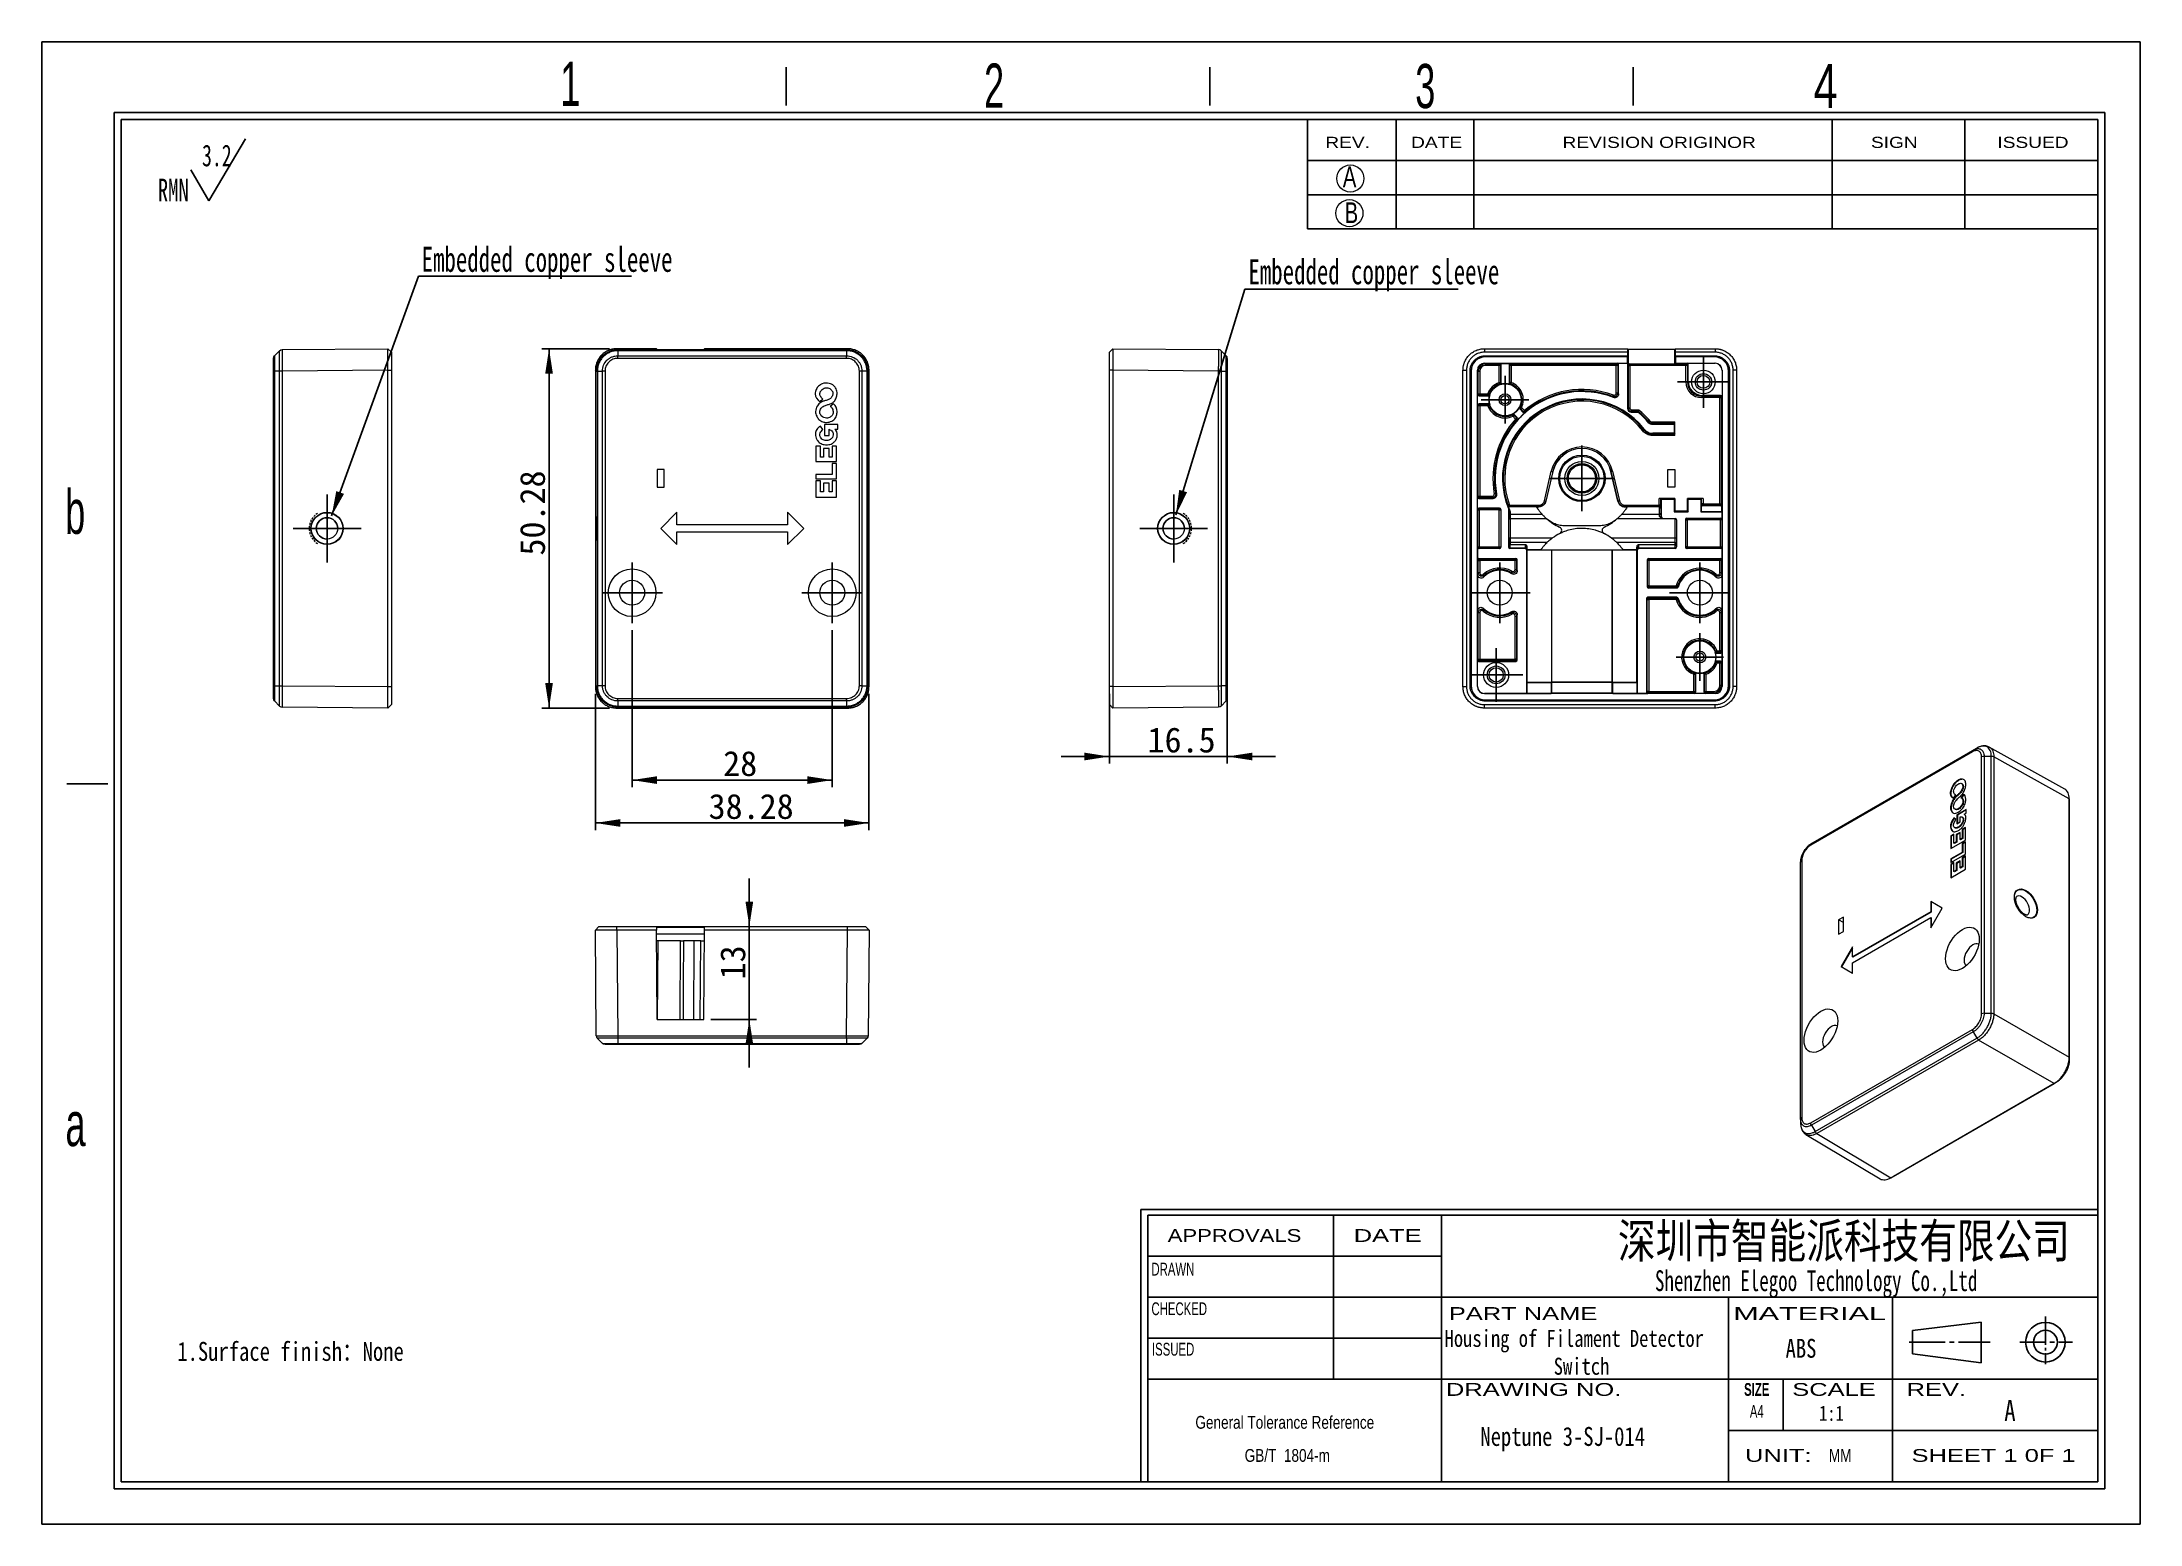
# Model space of a CAD drawing. Header units: millimetres. Extents: x 2 to 295, y 1 to 209.
import ezdxf

# ---------------------------------------------------------------- set-up
doc = ezdxf.new("R2010")
doc.units = ezdxf.units.MM
doc.layers.add('SLD-0', color=179, linetype='Continuous')
doc.styles.add('SLDTEXTSTYLE0', font='SIMSUN.TTC', dxfattribs={"width": 0.67})
doc.styles.add('SLDTEXTSTYLE1', font='SIMSUN.TTC', dxfattribs={"width": 0.8})
doc.styles.add('SLDTEXTSTYLE10', font='ARIAL.TTF', dxfattribs={"width": 0.7584})
doc.styles.add('SLDTEXTSTYLE11', font='ARIAL.TTF', dxfattribs={"width": 1.2324})
doc.styles.add('SLDTEXTSTYLE12', font='ARIAL.TTF', dxfattribs={"width": 1.7064})
doc.styles.add('SLDTEXTSTYLE13', font='SIMSUN.TTC', dxfattribs={"width": 0.8, "bigfont": 'bigfont'})
doc.styles.add('SLDTEXTSTYLE14', font='SIMKAI.TTF', dxfattribs={"width": 0.67})
doc.styles.add('SLDTEXTSTYLE15', font='SIMSUN.TTC')
doc.styles.add('SLDTEXTSTYLE2', font='SIMFANG.TTF', dxfattribs={"width": 0.8})
doc.styles.add('SLDTEXTSTYLE3', font='SIMSUN.TTC', dxfattribs={"width": 0.8})
doc.styles.add('SLDTEXTSTYLE4', font='SIMSUN.TTC', dxfattribs={"width": 0.8, "bigfont": 'bigfont'})
doc.styles.add('SLDTEXTSTYLE5', font='ARIAL.TTF', dxfattribs={"width": 0.63516})
doc.styles.add('SLDTEXTSTYLE6', font='GOTHIC.TTF', dxfattribs={"width": 0.7304})
doc.styles.add('SLDTEXTSTYLE7', font='GOTHIC.TTF', dxfattribs={"width": 0.61171})
doc.styles.add('SLDTEXTSTYLE8', font='ARIALBD.TTF', dxfattribs={"width": 0.63516})
doc.styles.add('SLDTEXTSTYLE9', font='ARIAL.TTF', dxfattribs={"width": 1.422})
doc.styles.get("Standard").update_dxf_attribs({"font": 'SIMSUN.TTC'})
doc.dimstyles.new('SLDDIMSTYLE0', dxfattribs={"dimtxt": 3.5, "dimasz": 3.5, "dimexe": 0, "dimexo": 0.0625, "dimgap": 0.875, "dimtad": 2, "dimrnd": 1e-09, "dimzin": 12, "dimdsep": 46, "dimtxsty": 'SLDTEXTSTYLE0', "dimsah": 1, "dimcen": 0.09, "dimadec": 0, "dimazin": 3, "dimtfac": 1, "dimtofl": 0, "dimtmove": 0, "dimatfit": 3, "dimfxl": 0, "dimfrac": 2, "dimtolj": 1, "dimtzin": 12, "dimarcsym": 0})
doc.dimstyles.new('SLDDIMSTYLE1', dxfattribs={"dimtxt": 3.5, "dimasz": 3.5, "dimexe": 0, "dimexo": 0.0625, "dimgap": 0.875, "dimtad": 2, "dimrnd": 1e-09, "dimzin": 12, "dimdsep": 46, "dimtxsty": 'SLDTEXTSTYLE0', "dimsah": 1, "dimcen": 0.09, "dimadec": 0, "dimazin": 3, "dimtfac": 1, "dimtmove": 0, "dimatfit": 0, "dimfxl": 0, "dimfrac": 2, "dimtolj": 1, "dimtzin": 12, "dimarcsym": 0})
doc.dimstyles.new('SLDDIMSTYLE2', dxfattribs={"dimtxt": 0.18, "dimasz": 3.5, "dimexe": 0, "dimexo": 0.0625, "dimgap": 0, "dimtad": 0, "dimtih": 1, "dimtoh": 1, "dimdec": 0, "dimrnd": 1e-09, "dimzin": 0, "dimdsep": 46, "dimtxsty": 'Standard', "dimsah": 1, "dimcen": 0.09, "dimadec": 0, "dimazin": 0, "dimtfac": 3.5, "dimtdec": 0, "dimtofl": 0, "dimtmove": 0, "dimatfit": 3, "dimfxl": 0, "dimfrac": 2, "dimtolj": 1, "dimtzin": 0, "dimarcsym": 0})

msp = doc.modelspace()

# ---------------------------------------------------------------- texts
at = {"layer": 'SLD-0'}
for s, insert, char_height, attachment_point, style in [('1', (74.111, 205.899), 6.172, 1, 'SLDTEXTSTYLE7'), ('2', (133.388, 205.655), 6.172, 1, 'SLDTEXTSTYLE7'), ('3', (193.707, 205.593), 6.172, 1, 'SLDTEXTSTYLE7'), ('4', (249.441, 205.587), 6.172, 1, 'SLDTEXTSTYLE6'), ('A', (183.578, 191.252), 2.903, 1, 'SLDTEXTSTYLE6'), ('B', (183.832, 186.237), 2.903, 1, 'SLDTEXTSTYLE6'), ('b', (4.835, 146.019), 6.172, 1, 'SLDTEXTSTYLE7'), ('a', (4.88, 60.351), 6.172, 1, 'SLDTEXTSTYLE7'), ('\\M+1905B圳\\M+18E73\\M+19271\\M+1945C\\M+19468\\M+189C8\\M+18B5A\\M+1974C\\M+18CC0\\M+18CF6\\M+18E69', (253.676, 43.337), 4.82808, 2, 'SLDTEXTSTYLE13'), ('ABS', (247.678, 27.205), 2.6458, 2, 'SLDTEXTSTYLE3'), ('A', (276.114, 18.63), 2.91, 1, 'SLDTEXTSTYLE1'), ('Neptune 3-SJ-014', (214.34, 14.873), 2.64583, 2, 'SLDTEXTSTYLE3')]:
    msp.add_mtext(s, dxfattribs=dict(at, insert=insert, char_height=char_height, attachment_point=attachment_point, style=style))
at = {"layer": 'SLD-0', "color": 179}
for s, insert, char_height, attachment_point, style in [('REV.', (181.129, 195.4), 1.5536, 1, 'SLDTEXTSTYLE11'), ('DATE', (193.126, 195.4), 1.5536, 1, 'SLDTEXTSTYLE11'), ('REVISION ORIGINOR', (214.308, 195.4), 1.55363, 1, 'SLDTEXTSTYLE11'), ('SIGN', (257.466, 195.4), 1.5536, 1, 'SLDTEXTSTYLE11'), ('ISSUED', (275.148, 195.4), 1.5536, 1, 'SLDTEXTSTYLE11'), ('APPROVALS', (168.427, 42.563), 1.7927, 2, 'SLDTEXTSTYLE11'), ('DATE', (189.85, 42.563), 1.7927, 2, 'SLDTEXTSTYLE9'), ('DRAWN', (159.804, 37.853), 1.7927, 2, 'SLDTEXTSTYLE5'), ('Shenzhen Elegoo Technology Co.,Ltd', (249.798, 36.8), 2.91042, 2, 'SLDTEXTSTYLE14'), ('CHECKED', (160.696, 32.315), 1.7927, 2, 'SLDTEXTSTYLE5'), ('PART NAME', (208.794, 31.645), 1.7927, 2, 'SLDTEXTSTYLE9'), ('MATERIAL', (248.88, 31.645), 1.7927, 2, 'SLDTEXTSTYLE12'), ('ISSUED', (159.837, 26.654), 1.7927, 2, 'SLDTEXTSTYLE5'), ('DRAWING NO.', (210.268, 21.022), 1.79265, 2, 'SLDTEXTSTYLE9'), ('SIZE', (241.479, 21.022), 1.7927, 2, 'SLDTEXTSTYLE8'), ('SCALE', (252.289, 21.022), 1.7927, 2, 'SLDTEXTSTYLE9'), ('REV.', (266.61, 21.022), 1.7927, 2, 'SLDTEXTSTYLE9'), ('A4', (241.49, 17.953), 1.7927, 2, 'SLDTEXTSTYLE5'), ('1:1', (251.93, 17.855), 2.1167, 2, 'SLDTEXTSTYLE2'), ('UNIT:', (244.499, 11.791), 1.7927, 2, 'SLDTEXTSTYLE9'), ('MM', (253.161, 11.791), 1.7927, 2, 'SLDTEXTSTYLE10'), ('SHEET 1 0F 1', (274.62, 11.791), 1.79265, 2, 'SLDTEXTSTYLE9')]:
    msp.add_mtext(s, dxfattribs=dict(at, insert=insert, char_height=char_height, attachment_point=attachment_point, style=style))
at = {"layer": 'SLD-0', "color": 5, "insert": (20.527, 26.776), "char_height": 2.64583, "attachment_point": 1, "style": 'SLDTEXTSTYLE4'}
msp.add_mtext('1.Surface finish\\M+18146None', dxfattribs=at)

# ---------------------------------------------------------------- blocks, each defined once
blk = doc.blocks.new('SW_NOTE_0')
at = {"layer": 'SLD-0', "color": 0}
for q in [(12.27, 9.26), (4.6, 4.92)]:
    blk.add_line((7.16, 0.59), q, dxfattribs=at)
at = {"layer": 'SLD-0', "color": 0, "attachment_point": 1, "style": 'SLDTEXTSTYLE0'}
for s, insert, char_height in [('3.2', (6.19, 8.45), 3.032), ('RMN', (0, 3.69), 3.175)]:
    blk.add_mtext(s, dxfattribs=dict(at, insert=insert, char_height=char_height))
blk = doc.blocks.new('SW_NOTE_1')
at = {"layer": 'SLD-0', "color": 0, "attachment_point": 2, "style": 'SLDTEXTSTYLE3'}
for s, insert, char_height in [('Housing of Filament Detector ', (16.4, 2.77), 2.3813), ('Switch', (17.41, -1.13), 2.381)]:
    blk.add_mtext(s, dxfattribs=dict(at, insert=insert, char_height=char_height))
blk = doc.blocks.new('SW_NOTE_2')
at = {"layer": 'SLD-0', "color": 0, "char_height": 1.7927, "attachment_point": 2, "style": 'SLDTEXTSTYLE10'}
for s, insert in [('General Tolerance Reference ', (13.02, 2.31)), (' GB/T  1804-m', (13.11, -2.32))]:
    blk.add_mtext(s, dxfattribs=dict(at, insert=insert))
blk = doc.blocks.new('_D')
at = {"layer": 'SLD-0', "color": 5}
for p, q in [((84.15, 126.36), (84.15, 104.39)), ((112.15, 126.36), (112.15, 104.39)), ((84.15, 105.39), (112.15, 105.39))]:
    blk.add_line(p, q, dxfattribs=at)
for points in [[(84.15, 105.39), (87.65, 104.85), (87.65, 105.93)], [(112.15, 105.39), (108.65, 105.93), (108.65, 104.85)]]:
    blk.add_solid(points, dxfattribs=at)
at = {"layer": 'SLD-0', "color": 5, "insert": (96.89, 109.46), "char_height": 3.5, "attachment_point": 1, "style": 'SLDTEXTSTYLE15'}
blk.add_mtext('28', dxfattribs=at)
blk = doc.blocks.new('_D_1')
at = {"layer": 'SLD-0', "color": 5}
for p, q in [((79.01, 117.47), (79.01, 98.39)), ((117.29, 117.47), (117.29, 98.39)), ((79.01, 99.39), (117.29, 99.39))]:
    blk.add_line(p, q, dxfattribs=at)
for points in [[(79.01, 99.39), (82.51, 98.85), (82.51, 99.93)], [(117.29, 99.39), (113.79, 99.93), (113.79, 98.85)]]:
    blk.add_solid(points, dxfattribs=at)
at = {"layer": 'SLD-0', "color": 5, "insert": (94.85, 103.46), "char_height": 3.5, "attachment_point": 1, "style": 'SLDTEXTSTYLE15'}
blk.add_mtext('38.28', dxfattribs=at)
blk = doc.blocks.new('_D_2')
at = {"layer": 'SLD-0', "color": 5}
for p, q in [((81.01, 165.75), (71.53, 165.75)), ((72.53, 115.47), (72.53, 165.75)), ((81.01, 115.47), (71.53, 115.47))]:
    blk.add_line(p, q, dxfattribs=at)
for points in [[(72.53, 165.75), (71.99, 162.25), (73.07, 162.25)], [(72.53, 115.47), (73.07, 118.97), (71.99, 118.97)]]:
    blk.add_solid(points, dxfattribs=at)
at = {"layer": 'SLD-0', "color": 5, "insert": (68.46, 136.81), "char_height": 3.5, "attachment_point": 1, "rotation": 90, "style": 'SLDTEXTSTYLE15'}
blk.add_mtext('50.28', dxfattribs=at)
blk = doc.blocks.new('SW_CENTERMARKSYMBOL_0')
at = {"layer": 'SLD-0', "color": 0}
for p, q in [((0, 2.5), (0, 4.25)), ((-2.5, 0), (-4.25, 0)), ((0, 0), (-2.5, 0)), ((0, 0), (0, 2.5)), ((0, 0), (0, -2.5)), ((0, 0), (2.5, 0)), ((2.5, 0), (4.25, 0)), ((0, -2.5), (0, -4.25))]:
    blk.add_line(p, q, dxfattribs=at)
blk = doc.blocks.new('SW_CENTERMARKSYMBOL_1')
at = {"layer": 'SLD-0', "color": 0}
for p, q in [((0, 2.5), (0, 4.25)), ((-2.5, 0), (-4.25, 0)), ((0, 0), (-2.5, 0)), ((0, 0), (0, 2.5)), ((0, 0), (0, -2.5)), ((0, 0), (2.5, 0)), ((2.5, 0), (4.25, 0)), ((0, -2.5), (0, -4.25))]:
    blk.add_line(p, q, dxfattribs=at)
blk = doc.blocks.new('_D_3')
at = {"layer": 'SLD-0', "color": 5}
for p, q in [((100.55, 84.9), (100.55, 91.63)), ((100.55, 84.9), (100.55, 71.9)), ((95.17, 71.9), (101.55, 71.9)), ((100.55, 71.9), (100.55, 65.17))]:
    blk.add_line(p, q, dxfattribs=at)
for points in [[(100.55, 84.9), (101.09, 88.4), (100.01, 88.4)], [(100.55, 71.9), (100.01, 68.4), (101.09, 68.4)]]:
    blk.add_solid(points, dxfattribs=at)
at = {"layer": 'SLD-0', "color": 5, "insert": (96.48, 77.5), "char_height": 3.5, "attachment_point": 1, "rotation": 90, "style": 'SLDTEXTSTYLE15'}
blk.add_mtext('13', dxfattribs=at)
blk = doc.blocks.new('_D_4')
at = {"layer": 'SLD-0', "color": 5}
for p, q in [((150.92, 117.47), (150.92, 107.69)), ((167.42, 117.6), (167.42, 107.69)), ((150.92, 108.69), (144.19, 108.69)), ((167.42, 108.69), (150.92, 108.69)), ((167.42, 108.69), (174.15, 108.69))]:
    blk.add_line(p, q, dxfattribs=at)
for points in [[(150.92, 108.69), (147.42, 109.23), (147.42, 108.15)], [(167.42, 108.69), (170.92, 108.15), (170.92, 109.23)]]:
    blk.add_solid(points, dxfattribs=at)
at = {"layer": 'SLD-0', "color": 5, "insert": (156.26, 112.76), "char_height": 3.5, "attachment_point": 1, "style": 'SLDTEXTSTYLE15'}
blk.add_mtext('16.5', dxfattribs=at)
blk = doc.blocks.new('SW_NOTE_3')
at = {"layer": 'SLD-0', "color": 0}
blk.add_line((29.82, 0), (0, 0), dxfattribs=at)
at = {"layer": 'SLD-0', "color": 0, "insert": (0.5, 4.16), "char_height": 3.5, "attachment_point": 1, "style": 'SLDTEXTSTYLE0'}
blk.add_mtext('Embedded copper sleeve', dxfattribs=at)
blk = doc.blocks.new('SW_CENTERMARKSYMBOL_2')
at = {"layer": 'SLD-0', "color": 0}
for p, q in [((0, 2.5), (0, 4.75)), ((-2.5, 0), (-4.75, 0)), ((0, 0), (-2.5, 0)), ((0, 0), (0, 2.5)), ((0, 0), (0, -2.5)), ((0, 0), (2.5, 0)), ((2.5, 0), (4.75, 0)), ((0, -2.5), (0, -4.75))]:
    blk.add_line(p, q, dxfattribs=at)
blk = doc.blocks.new('SW_CENTERMARKSYMBOL_3')
at = {"layer": 'SLD-0', "color": 0}
for p, q in [((0, 2.5), (0, 4.25)), ((-2.5, 0), (-4.25, 0)), ((0, 0), (-2.5, 0)), ((0, 0), (0, 2.5)), ((0, 0), (0, -2.5)), ((0, 0), (2.5, 0)), ((2.5, 0), (4.25, 0)), ((0, -2.5), (0, -4.25))]:
    blk.add_line(p, q, dxfattribs=at)
blk = doc.blocks.new('SW_CENTERMARKSYMBOL_4')
at = {"layer": 'SLD-0', "color": 0}
for p, q in [((0, 2.5), (0, 3.325)), ((-2.5, 0), (-3.325, 0)), ((0, 0), (-2.5, 0)), ((0, 0), (0, 2.5)), ((0, 0), (0, -2.5)), ((0, 0), (2.5, 0)), ((2.5, 0), (3.325, 0)), ((0, -2.5), (0, -3.325))]:
    blk.add_line(p, q, dxfattribs=at)
blk = doc.blocks.new('SW_CENTERMARKSYMBOL_5')
at = {"layer": 'SLD-0', "color": 0}
for p, q in [((0, 2.5), (0, 3.325)), ((-2.5, 0), (-3.325, 0)), ((0, 0), (-2.5, 0)), ((0, 0), (0, 2.5)), ((0, 0), (0, -2.5)), ((0, 0), (2.5, 0)), ((2.5, 0), (3.325, 0)), ((0, -2.5), (0, -3.325))]:
    blk.add_line(p, q, dxfattribs=at)
blk = doc.blocks.new('SW_CENTERMARKSYMBOL_6')
at = {"layer": 'SLD-0', "color": 0}
for p, q in [((0, 2.5), (0, 4.58)), ((-2.5, 0), (-4.58, 0)), ((0, 0), (-2.5, 0)), ((0, 0), (0, 2.5)), ((0, 0), (0, -2.5)), ((0, 0), (2.5, 0)), ((2.5, 0), (4.58, 0)), ((0, -2.5), (0, -4.58))]:
    blk.add_line(p, q, dxfattribs=at)
blk = doc.blocks.new('SW_CENTERMARKSYMBOL_7')
at = {"layer": 'SLD-0', "color": 0}
for p, q in [((0, 2.5), (0, 3.65)), ((-2.5, 0), (-3.65, 0)), ((0, 0), (-2.5, 0)), ((0, 0), (0, 2.5)), ((0, 0), (0, -2.5)), ((0, 0), (2.5, 0)), ((2.5, 0), (3.65, 0)), ((0, -2.5), (0, -3.65))]:
    blk.add_line(p, q, dxfattribs=at)
blk = doc.blocks.new('SW_CENTERMARKSYMBOL_8')
at = {"layer": 'SLD-0', "color": 0}
for p, q in [((0, 2.5), (0, 4.25)), ((-2.5, 0), (-4.25, 0)), ((0, 0), (-2.5, 0)), ((0, 0), (0, 2.5)), ((0, 0), (0, -2.5)), ((0, 0), (2.5, 0)), ((2.5, 0), (4.25, 0)), ((0, -2.5), (0, -4.25))]:
    blk.add_line(p, q, dxfattribs=at)
blk = doc.blocks.new('SW_CENTERMARKSYMBOL_9')
at = {"layer": 'SLD-0', "color": 0}
for p, q in [((0, 2.5), (0, 3.75)), ((-2.5, 0), (-3.75, 0)), ((0, 0), (-2.5, 0)), ((0, 0), (0, 2.5)), ((0, 0), (0, -2.5)), ((0, 0), (2.5, 0)), ((2.5, 0), (3.75, 0)), ((0, -2.5), (0, -3.75))]:
    blk.add_line(p, q, dxfattribs=at)
blk = doc.blocks.new('SW_NOTE_4')
at = {"layer": 'SLD-0', "color": 0}
blk.add_line((29.82, 0), (0, 0), dxfattribs=at)
at = {"layer": 'SLD-0', "color": 0, "insert": (0.46, 4.1), "char_height": 3.5, "attachment_point": 1, "style": 'SLDTEXTSTYLE0'}
blk.add_mtext('Embedded copper sleeve', dxfattribs=at)
blk = doc.blocks.new('SW_CENTERMARKSYMBOL_10')
at = {"layer": 'SLD-0', "color": 0}
for p, q in [((0, 2.5), (0, 4.75)), ((-2.5, 0), (-4.75, 0)), ((0, 0), (-2.5, 0)), ((0, 0), (0, 2.5)), ((0, 0), (0, -2.5)), ((0, 0), (2.5, 0)), ((2.5, 0), (4.75, 0)), ((0, -2.5), (0, -4.75))]:
    blk.add_line(p, q, dxfattribs=at)

# ---------------------------------------------------------------- dimensions: what is measured, and where the dimension line sits
at = {"layer": 'SLD-0', "color": 5}
for base, p1, p2, angle, dimstyle, picture, middle in [((72.532, 165.748), (82.014, 115.469), (82.014, 165.748), 90, 'SLDDIMSTYLE0', '_D_2', (72.532, 140.21)), ((112.154, 105.388), (84.154, 127.358), (112.154, 127.358), 0, 'SLDDIMSTYLE0', '_D', (98.255, 105.388)), ((117.294, 99.388), (79.014, 118.468), (117.294, 118.468), 0, 'SLDDIMSTYLE0', '_D_1', (98.255, 99.388)), ((100.551, 71.901), (94.28, 84.901), (94.167, 71.901), 90, 'SLDDIMSTYLE1', '_D_3', (100.551, 78.862))]:
    dim = msp.add_linear_dim(base=base, p1=p1, p2=p2, angle=angle, dimstyle=dimstyle, dxfattribs=at)
    dim.commit()
    dim.dimension.update_dxf_attribs({"geometry": picture, "text_midpoint": middle, "dimtype": 160})
dim = msp.add_linear_dim(base=(150.92, 108.69), p1=(167.42, 118.599), p2=(150.92, 118.468), dimstyle='SLDDIMSTYLE1', dxfattribs=at)
dim.commit()
dim.dimension.update_dxf_attribs({"geometry": '_D_4', "text_midpoint": (158.977, 108.69), "dimtype": 160})

# ---------------------------------------------------------------- linework, layer by layer
at = {"color": 7, "linetype": 'Continuous', "lineweight": 15}
for p, q in [((34.842, 165.477), (34.116, 164.75)), ((34.838, 165.472), (34.12, 164.755)), ((34.838, 165.472), (34.838, 165.472)), ((35.187, 165.619), (49.974, 165.748)), ((49.974, 165.748), (50.474, 165.257)), ((50.474, 165.257), (50.454, 165.276)), ((82.014, 165.748), (82.143, 165.619)), ((87.545, 165.748), (82.014, 165.748)), ((82.145, 165.472), (82.144, 165.472)), ((82.145, 165.619), (114.165, 165.619)), ((82.145, 165.472), (82.145, 164.755)), ((114.163, 165.472), (82.145, 165.472)), ((82.145, 164.755), (114.163, 164.755)), ((114.163, 164.401), (82.145, 164.401)), ((87.654, 165.639), (87.545, 165.748)), ((87.654, 165.639), (94.167, 165.639)), ((94.167, 165.639), (94.276, 165.748)), ((114.294, 165.748), (94.276, 165.748)), ((114.163, 165.472), (114.163, 164.755)), ((114.165, 165.619), (114.294, 165.748)), ((151.42, 165.748), (150.92, 165.257)), ((150.94, 165.276), (150.92, 165.257)), ((151.42, 165.748), (166.207, 165.619)), ((167.278, 164.75), (166.552, 165.477)), ((203.388, 165.748), (203.388, 165.257)), ((203.388, 165.748), (223.406, 165.748)), ((223.402, 165.257), (203.388, 165.257)), ((203.521, 164.767), (223.402, 164.767)), ((203.521, 164.767), (203.521, 164.616)), ((223.403, 164.616), (203.521, 164.616)), ((203.521, 164.616), (203.528, 164.608)), ((223.41, 164.608), (203.528, 164.608)), ((223.406, 165.748), (223.402, 165.257)), ((223.402, 165.257), (223.402, 164.767)), ((223.402, 164.767), (223.403, 164.616)), ((223.403, 164.616), (223.41, 164.608)), ((223.515, 165.639), (223.406, 165.748)), ((223.41, 163.726), (223.41, 164.608)), ((223.515, 165.639), (223.515, 163.421)), ((230.028, 165.639), (223.515, 165.639)), ((230.028, 165.639), (230.137, 165.748)), ((230.028, 163.621), (230.028, 165.639)), ((230.133, 164.608), (230.14, 164.616)), ((230.133, 164.608), (230.133, 163.726)), ((235.528, 164.608), (230.133, 164.608)), ((230.137, 165.748), (235.668, 165.748)), ((230.142, 165.257), (230.137, 165.748)), ((230.14, 164.616), (230.142, 164.767)), ((235.536, 164.616), (230.14, 164.616)), ((230.142, 164.767), (230.142, 165.257)), ((235.668, 165.257), (230.142, 165.257)), ((230.142, 164.767), (235.536, 164.767)), ((235.528, 164.608), (235.536, 164.616)), ((235.536, 164.767), (235.536, 164.616)), ((235.668, 165.748), (235.668, 165.257)), ((33.974, 118.599), (33.974, 162.617)), ((34.838, 162.617), (34.12, 162.617)), ((34.12, 162.617), (34.12, 118.599)), ((34.838, 118.599), (34.838, 162.617)), ((49.974, 162.748), (35.187, 162.619)), ((35.187, 162.619), (35.187, 118.599)), ((49.974, 162.748), (50.474, 162.748)), ((49.974, 118.468), (49.974, 162.748)), ((50.474, 162.748), (50.474, 118.468)), ((79.143, 162.619), (79.014, 162.748)), ((79.014, 162.748), (79.014, 118.468)), ((79.143, 162.617), (79.143, 162.619)), ((79.143, 118.598), (79.143, 162.617)), ((79.29, 162.617), (80.008, 162.617)), ((79.29, 162.617), (79.29, 118.599)), ((80.008, 118.599), (80.008, 162.617)), ((80.361, 162.617), (80.361, 118.599)), ((115.947, 118.599), (115.947, 162.617)), ((116.3, 162.617), (116.3, 118.599)), ((117.018, 162.617), (116.3, 162.617)), ((117.018, 118.599), (117.018, 162.617)), ((117.294, 162.748), (117.165, 162.619)), ((117.165, 162.619), (117.165, 118.599)), ((117.294, 118.468), (117.294, 162.748)), ((151.42, 162.748), (150.92, 162.748)), ((150.92, 118.468), (150.92, 162.748)), ((166.207, 162.619), (151.42, 162.748)), ((151.42, 162.748), (151.42, 118.468)), ((166.207, 162.617), (166.207, 162.619)), ((166.207, 118.598), (166.207, 162.617)), ((166.556, 162.617), (166.556, 118.599)), ((166.556, 162.617), (167.274, 162.617)), ((167.274, 118.599), (167.274, 162.617)), ((167.42, 162.617), (167.42, 118.599)), ((200.389, 118.468), (200.389, 162.748)), ((200.389, 162.748), (200.88, 162.748)), ((200.88, 162.748), (200.88, 118.468)), ((201.37, 118.601), (201.37, 162.616)), ((201.37, 162.616), (201.521, 162.616)), ((201.521, 162.616), (201.521, 118.601)), ((201.528, 162.608), (201.521, 162.616)), ((201.528, 162.608), (201.528, 118.608)), ((202.41, 118.49), (202.41, 162.726)), ((202.527, 162.61), (202.41, 162.726)), ((202.527, 159.456), (202.527, 162.61)), ((202.527, 162.61), (202.727, 162.61)), ((202.727, 162.61), (202.727, 159.456)), ((203.41, 163.726), (223.41, 163.726)), ((203.41, 163.726), (203.526, 163.61)), ((203.526, 163.61), (205.43, 163.61)), ((203.526, 163.61), (203.526, 163.41)), ((205.43, 163.41), (203.526, 163.41)), ((205.43, 163.61), (205.52, 163.7)), ((205.43, 163.61), (205.43, 163.41)), ((205.43, 161.016), (205.43, 163.41)), ((205.63, 163.41), (205.43, 163.41)), ((205.52, 163.7), (207.037, 163.7)), ((205.72, 163.5), (205.63, 163.41)), ((205.63, 163.41), (205.63, 161.016)), ((205.72, 160.952), (205.72, 163.5)), ((206.837, 163.5), (206.837, 160.952)), ((206.927, 163.41), (206.837, 163.5)), ((206.927, 161.016), (206.927, 163.41)), ((207.127, 163.41), (206.927, 163.41)), ((207.037, 163.7), (207.127, 163.61)), ((207.127, 163.61), (221.83, 163.61)), ((207.127, 163.41), (207.127, 163.61)), ((207.127, 163.41), (207.127, 161.016)), ((221.83, 163.41), (207.127, 163.41)), ((221.83, 163.61), (221.937, 163.717)), ((221.83, 163.61), (221.83, 163.41)), ((222.03, 163.41), (221.83, 163.41)), ((221.83, 159.535), (221.83, 163.41)), ((221.937, 163.717), (223.419, 163.717)), ((222.137, 163.517), (222.03, 163.41)), ((222.03, 163.41), (222.03, 159.535)), ((222.137, 159.379), (222.137, 163.517)), ((223.419, 163.717), (223.41, 163.726)), ((223.419, 163.717), (223.419, 157.382)), ((223.527, 163.41), (223.515, 163.421)), ((223.527, 157.49), (223.527, 163.41)), ((223.527, 163.41), (223.727, 163.41)), ((223.715, 163.621), (223.727, 163.61)), ((223.715, 163.621), (230.028, 163.621)), ((223.727, 163.61), (231.58, 163.61)), ((223.727, 163.61), (223.727, 163.41)), ((223.727, 163.41), (223.727, 157.49)), ((231.58, 163.41), (223.727, 163.41)), ((230.028, 163.621), (230.133, 163.726)), ((230.133, 163.726), (235.646, 163.726)), ((231.58, 163.61), (231.687, 163.717)), ((231.58, 163.61), (231.58, 163.41)), ((231.78, 163.41), (231.58, 163.41)), ((231.58, 161.11), (231.58, 163.41)), ((231.687, 163.717), (235.637, 163.717)), ((231.887, 163.517), (231.78, 163.41)), ((231.78, 163.41), (231.78, 161.11)), ((231.887, 161.217), (231.887, 163.517)), ((235.637, 163.717), (235.646, 163.726)), ((236.646, 162.726), (236.637, 162.717)), ((236.637, 162.717), (236.637, 159.017)), ((236.646, 162.726), (236.646, 118.49)), ((237.536, 162.616), (237.528, 162.608)), ((237.528, 118.608), (237.528, 162.608)), ((237.687, 162.616), (237.536, 162.616)), ((237.536, 118.601), (237.536, 162.616)), ((237.687, 162.616), (237.687, 118.601)), ((238.177, 118.468), (238.177, 162.748)), ((238.668, 162.748), (238.177, 162.748)), ((238.668, 162.748), (238.668, 118.468)), ((33.974, 160.286), (33.961, 160.286)), ((110.389, 158.349), (110.829, 158.706)), ((167.433, 160.286), (167.42, 160.286)), ((202.437, 159.367), (202.527, 159.456)), ((202.437, 157.85), (202.437, 159.367)), ((202.527, 159.456), (202.727, 159.456)), ((202.727, 159.256), (202.637, 159.167)), ((202.637, 159.167), (203.935, 159.167)), ((202.727, 159.456), (202.727, 159.256)), ((202.727, 159.456), (203.87, 159.456)), ((203.87, 159.256), (202.727, 159.256)), ((203.87, 159.456), (203.87, 159.256)), ((205.43, 161.016), (205.63, 161.016)), ((207.127, 161.016), (206.927, 161.016)), ((222.03, 159.535), (221.83, 159.535)), ((222.03, 159.535), (222.137, 159.379)), ((231.78, 161.11), (231.58, 161.11)), ((231.78, 161.11), (231.887, 161.217)), ((233.887, 159.217), (233.78, 159.11)), ((233.78, 159.11), (236.33, 159.11)), ((233.78, 159.11), (233.78, 158.91)), ((236.33, 158.91), (233.78, 158.91)), ((236.437, 159.217), (233.887, 159.217)), ((236.33, 159.11), (236.437, 159.217)), ((236.33, 158.91), (236.33, 159.11)), ((236.33, 158.91), (236.53, 158.91)), ((236.33, 144.056), (236.33, 158.91)), ((236.637, 159.017), (236.53, 158.91)), ((236.53, 158.91), (236.53, 144.056)), ((33.961, 156.036), (33.974, 156.036)), ((112.32, 158.018), (111.86, 157.672)), ((167.42, 156.036), (167.433, 156.036)), ((202.527, 157.76), (202.437, 157.85)), ((202.527, 145.106), (202.527, 157.76)), ((202.727, 157.76), (202.527, 157.76)), ((202.637, 158.05), (202.727, 157.96)), ((203.935, 158.05), (202.637, 158.05)), ((202.727, 157.96), (203.87, 157.96)), ((202.727, 157.76), (202.727, 157.96)), ((202.727, 157.76), (202.727, 145.106)), ((203.87, 157.76), (202.727, 157.76)), ((203.87, 157.76), (203.87, 157.96)), ((207.758, 155.916), (207.379, 156.305)), ((207.522, 156.444), (207.901, 156.055)), ((208.024, 156.058), (207.541, 156.554)), ((207.901, 156.055), (208.024, 156.058)), ((208.328, 157.347), (208.824, 156.837)), ((208.83, 156.96), (208.436, 157.364)), ((208.58, 157.503), (208.973, 157.099)), ((208.824, 156.837), (208.83, 156.96)), ((223.419, 157.382), (223.527, 157.49)), ((223.527, 157.49), (223.727, 157.49)), ((224.026, 156.99), (223.919, 156.882)), ((223.919, 156.882), (224.863, 156.882)), ((224.026, 156.99), (224.026, 157.19)), ((224.026, 157.19), (224.975, 157.19)), ((224.903, 156.99), (224.026, 156.99)), ((224.903, 156.99), (224.863, 156.882)), ((33.961, 152.898), (33.974, 152.898)), ((110.829, 154.448), (110.49, 154.911)), ((112.915, 155.14), (111.083, 155.14)), ((111.083, 155.14), (111.083, 153.601)), ((111.083, 153.601), (111.7, 153.601)), ((111.7, 153.601), (111.7, 154.486)), ((112.502, 154.513), (112.915, 154.513)), ((112.915, 154.513), (112.915, 155.14)), ((167.42, 152.898), (167.433, 152.898)), ((226.791, 155.306), (226.741, 155.199)), ((226.741, 155.199), (229.919, 155.199)), ((226.791, 155.306), (226.791, 155.506)), ((226.791, 155.506), (230.028, 155.506)), ((230.027, 155.306), (226.791, 155.306)), ((226.928, 153.917), (226.876, 153.81)), ((226.876, 153.81), (230.027, 153.81)), ((226.876, 153.61), (226.876, 153.81)), ((230.028, 153.61), (226.876, 153.61)), ((229.919, 153.917), (226.928, 153.917)), ((229.919, 155.199), (230.027, 155.306)), ((229.919, 155.199), (229.919, 153.917)), ((229.919, 153.917), (230.027, 153.81)), ((230.028, 153.61), (230.028, 155.506)), ((110.49, 152.109), (109.87, 152.109)), ((109.87, 152.109), (109.87, 149.959)), ((109.87, 149.959), (112.748, 149.959)), ((110.49, 150.582), (110.49, 152.109)), ((110.935, 150.582), (110.49, 150.582)), ((111.7, 151.81), (110.935, 151.81)), ((110.935, 151.81), (110.935, 150.582)), ((111.7, 150.582), (111.7, 151.81)), ((112.14, 150.582), (111.7, 150.582)), ((112.748, 152.109), (112.14, 152.109)), ((112.14, 152.109), (112.14, 150.582)), ((112.748, 149.959), (112.748, 152.109)), ((87.671, 148.841), (87.671, 146.376)), ((88.636, 148.841), (87.671, 148.841)), ((88.636, 146.376), (88.636, 148.841)), ((112.14, 148.166), (109.87, 148.166)), ((109.87, 148.166), (109.87, 147.546)), ((109.87, 147.546), (112.748, 147.546)), ((110.49, 147.251), (109.87, 147.251)), ((109.87, 147.251), (109.87, 144.963)), ((110.49, 145.722), (110.49, 147.251)), ((111.7, 146.938), (110.935, 146.938)), ((110.935, 146.938), (110.935, 145.722)), ((111.7, 145.722), (111.7, 146.938)), ((112.748, 149.683), (112.14, 149.683)), ((112.14, 149.683), (112.14, 148.166)), ((112.748, 147.251), (112.14, 147.251)), ((112.14, 147.251), (112.14, 145.722)), ((112.748, 147.546), (112.748, 149.683)), ((112.748, 144.963), (112.748, 147.251)), ((211.781, 144.474), (212.745, 148.607)), ((212.94, 148.562), (211.976, 144.429)), ((212.962, 148.556), (211.999, 144.424)), ((212.962, 148.556), (212.94, 148.562)), ((221.094, 148.556), (221.117, 148.562)), ((222.058, 144.424), (221.094, 148.556)), ((222.08, 144.429), (221.117, 148.562)), ((221.312, 148.607), (222.275, 144.474)), ((229.028, 148.858), (230.028, 148.858)), ((229.028, 146.358), (229.028, 148.858)), ((229.028, 148.858), (229.046, 148.841)), ((229.046, 146.376), (229.046, 148.841)), ((229.046, 148.841), (230.011, 148.841)), ((230.028, 148.858), (230.011, 148.841)), ((230.011, 148.841), (230.011, 146.376)), ((230.028, 148.858), (230.028, 146.358)), ((87.671, 146.376), (88.636, 146.376)), ((109.87, 144.963), (112.748, 144.963)), ((110.935, 145.722), (110.49, 145.722)), ((112.14, 145.722), (111.7, 145.722)), ((202.419, 144.999), (202.527, 145.106)), ((202.419, 143.239), (202.419, 144.999)), ((202.527, 145.106), (202.727, 145.106)), ((202.727, 144.906), (202.619, 144.799)), ((202.619, 144.799), (204.6, 144.799)), ((202.727, 144.906), (202.727, 145.106)), ((202.727, 145.106), (204.472, 145.106)), ((204.472, 144.906), (202.727, 144.906)), ((204.472, 144.906), (204.472, 145.106)), ((204.6, 144.799), (204.472, 144.906)), ((206.9, 143.855), (211, 143.855)), ((211.976, 144.429), (211.999, 144.424)), ((222.058, 144.424), (222.08, 144.429)), ((223.056, 143.855), (223.056, 143.655)), ((223.056, 143.855), (227.83, 143.855)), ((230.028, 144.808), (227.83, 144.808)), ((227.83, 143.855), (227.83, 144.808)), ((227.83, 143.855), (227.83, 143.655)), ((228.03, 143.855), (227.83, 143.855)), ((228.137, 144.699), (228.03, 144.806)), ((228.03, 144.806), (228.03, 143.855)), ((228.03, 143.855), (228.076, 143.808)), ((228.137, 142.208), (228.137, 144.699)), ((228.137, 144.699), (229.919, 144.699)), ((229.028, 146.358), (229.046, 146.376)), ((230.028, 146.358), (229.028, 146.358)), ((230.011, 146.376), (229.046, 146.376)), ((230.028, 144.808), (229.919, 144.699)), ((229.919, 144.699), (229.919, 142.949)), ((230.028, 146.358), (230.011, 146.376)), ((230.028, 144.808), (230.028, 143.058)), ((231.778, 144.808), (231.887, 144.699)), ((233.977, 144.808), (231.778, 144.808)), ((231.778, 143.058), (231.778, 144.808)), ((231.887, 142.949), (231.887, 144.699)), ((231.887, 144.699), (233.669, 144.699)), ((233.669, 144.699), (233.777, 144.806)), ((233.669, 144.699), (233.669, 142.949)), ((233.708, 143.988), (233.777, 144.056)), ((233.708, 143.988), (233.708, 142.988)), ((233.777, 144.056), (233.777, 144.806)), ((233.977, 144.056), (233.777, 144.056)), ((233.977, 143.856), (233.908, 143.788)), ((233.977, 144.808), (233.977, 144.056)), ((233.977, 144.056), (233.977, 143.856)), ((233.977, 144.056), (236.33, 144.056)), ((236.33, 143.856), (233.977, 143.856)), ((236.33, 144.056), (236.33, 143.856)), ((236.33, 144.056), (236.53, 144.056)), ((236.398, 143.788), (236.33, 143.856)), ((236.53, 144.056), (236.598, 143.988)), ((236.598, 142.988), (236.598, 143.988)), ((90.404, 142.858), (88.154, 140.608)), ((90.404, 141.108), (90.404, 142.858)), ((105.904, 141.108), (90.404, 141.108)), ((108.154, 140.608), (105.904, 142.858)), ((105.904, 142.858), (105.904, 141.108)), ((202.448, 143.21), (202.419, 143.239)), ((202.448, 138.006), (202.448, 143.21)), ((202.448, 143.21), (202.648, 143.21)), ((205.492, 143.439), (202.619, 143.439)), ((202.619, 143.439), (202.648, 143.41)), ((202.648, 143.41), (205.463, 143.41)), ((202.648, 143.41), (202.648, 143.21)), ((202.648, 143.21), (202.648, 138.006)), ((205.463, 143.21), (202.648, 143.21)), ((205.463, 143.41), (205.492, 143.439)), ((205.463, 143.21), (205.463, 143.41)), ((205.463, 138.006), (205.463, 143.21)), ((205.463, 143.21), (205.663, 143.21)), ((205.692, 143.239), (205.663, 143.21)), ((205.663, 143.21), (205.663, 138.006)), ((205.692, 143.239), (205.692, 137.978)), ((206.761, 143.655), (206.73, 143.608)), ((210.684, 143.608), (206.73, 143.608)), ((206.753, 143.387), (206.8, 143.396)), ((206.753, 143.387), (206.753, 138.008)), ((211, 143.655), (206.761, 143.655)), ((206.79, 139.285), (206.79, 141.931)), ((206.79, 141.931), (206.99, 141.931)), ((206.99, 141.931), (206.99, 139.285)), ((212.127, 141.931), (206.99, 141.931)), ((206.993, 142.593), (211.452, 142.593)), ((210.669, 143.631), (211, 143.631)), ((211, 143.631), (211, 143.655)), ((219.315, 140.958), (214.742, 140.958)), ((230.053, 141.931), (221.929, 141.931)), ((222.604, 142.593), (227.897, 142.593)), ((227.83, 143.655), (223.056, 143.655)), ((223.056, 143.631), (223.387, 143.631)), ((227.876, 143.608), (223.372, 143.608)), ((227.876, 143.608), (227.83, 143.655)), ((228.1, 142.208), (228.137, 142.208)), ((228.337, 142.008), (228.299, 142.008)), ((228.337, 142.008), (230.053, 142.008)), ((230.028, 143.058), (229.919, 142.949)), ((229.919, 142.949), (231.887, 142.949)), ((230.028, 143.058), (231.778, 143.058)), ((230.053, 141.931), (230.053, 142.008)), ((230.053, 139.285), (230.053, 141.931)), ((230.053, 141.931), (230.211, 141.931)), ((230.253, 141.808), (230.253, 138.008)), ((231.523, 141.839), (231.523, 137.978)), ((231.552, 141.81), (231.523, 141.839)), ((231.552, 138.006), (231.552, 141.81)), ((231.552, 141.81), (231.752, 141.81)), ((231.723, 142.039), (236.437, 142.039)), ((231.723, 142.039), (231.752, 142.01)), ((231.752, 142.01), (236.409, 142.01)), ((231.752, 142.01), (231.752, 141.81)), ((231.752, 141.81), (231.752, 138.006)), ((236.409, 141.81), (231.752, 141.81)), ((231.778, 143.058), (231.887, 142.949)), ((233.708, 142.988), (233.669, 142.949)), ((233.669, 142.949), (236.637, 142.949)), ((233.708, 142.988), (236.598, 142.988)), ((236.398, 143.788), (233.908, 143.788)), ((236.409, 142.01), (236.437, 142.039)), ((236.409, 142.01), (236.409, 141.81)), ((236.409, 138.006), (236.409, 141.81)), ((236.609, 141.81), (236.409, 141.81)), ((236.598, 142.988), (236.637, 142.949)), ((236.637, 141.839), (236.609, 141.81)), ((236.609, 141.81), (236.609, 138.006)), ((236.637, 141.839), (236.637, 142.949)), ((88.154, 140.608), (90.404, 138.358)), ((90.404, 138.358), (90.404, 140.108)), ((90.404, 140.108), (105.904, 140.108)), ((105.904, 138.358), (108.154, 140.608)), ((105.904, 140.108), (105.904, 138.358)), ((202.419, 137.978), (202.448, 138.006)), ((202.419, 137.978), (202.419, 136.217)), ((202.448, 138.006), (202.648, 138.006)), ((202.648, 137.806), (202.648, 138.006)), ((202.648, 138.006), (205.463, 138.006)), ((205.463, 138.006), (205.463, 137.806)), ((205.463, 138.006), (205.663, 138.006)), ((205.663, 138.006), (205.692, 137.978)), ((206.753, 138.008), (206.794, 138.05)), ((206.79, 139.285), (206.99, 139.285)), ((206.99, 139.285), (212.933, 139.285)), ((212.145, 138.624), (206.993, 138.624)), ((206.995, 138.374), (209.121, 138.374)), ((221.123, 139.285), (230.053, 139.285)), ((230.053, 138.624), (221.911, 138.624)), ((224.935, 138.374), (230.053, 138.374)), ((230.053, 138.624), (230.053, 139.285)), ((230.053, 139.285), (230.253, 139.285)), ((230.053, 138.374), (230.053, 138.624)), ((230.053, 137.85), (230.053, 138.374)), ((231.523, 137.978), (231.552, 138.006)), ((231.752, 138.006), (231.552, 138.006)), ((231.752, 138.006), (231.752, 137.806)), ((231.752, 138.006), (236.409, 138.006)), ((236.409, 138.006), (236.409, 137.806)), ((236.409, 138.006), (236.609, 138.006)), ((236.609, 138.006), (236.637, 137.978)), ((236.637, 136.217), (236.637, 137.978)), ((202.527, 136.11), (202.419, 136.217)), ((202.527, 134.399), (202.527, 136.11)), ((202.527, 136.11), (202.727, 136.11)), ((202.648, 137.806), (202.619, 137.778)), ((205.492, 137.778), (202.619, 137.778)), ((202.619, 136.417), (207.787, 136.417)), ((202.619, 136.417), (202.727, 136.31)), ((205.463, 137.806), (202.648, 137.806)), ((202.727, 136.31), (207.68, 136.31)), ((202.727, 136.31), (202.727, 136.11)), ((202.727, 136.11), (202.727, 134.399)), ((207.68, 136.11), (202.727, 136.11)), ((205.492, 137.778), (205.463, 137.806)), ((206.994, 137.85), (206.953, 137.808)), ((209.077, 137.808), (206.953, 137.808)), ((209.118, 137.85), (206.994, 137.85)), ((207.68, 136.31), (207.787, 136.417)), ((207.68, 136.31), (207.68, 136.11)), ((207.68, 134.867), (207.68, 136.11)), ((207.88, 136.11), (207.68, 136.11)), ((207.987, 136.217), (207.88, 136.11)), ((207.88, 136.11), (207.88, 134.867)), ((207.987, 134.677), (207.987, 136.217)), ((209.077, 137.808), (209.118, 137.85)), ((209.318, 137.65), (209.277, 137.608)), ((209.277, 137.608), (209.277, 117.499)), ((209.337, 137.608), (209.378, 137.568)), ((211.284, 137.608), (209.337, 137.608)), ((209.378, 119.108), (209.378, 137.568)), ((212.773, 137.568), (209.378, 137.568)), ((222.789, 137.585), (211.268, 137.585)), ((212.778, 137.562), (212.773, 137.568)), ((212.773, 137.568), (212.773, 119.108)), ((221.278, 137.562), (212.778, 137.562)), ((212.778, 137.562), (212.778, 119.113)), ((221.283, 137.568), (221.278, 137.562)), ((221.278, 119.113), (221.278, 137.562)), ((224.678, 137.568), (221.283, 137.568)), ((221.283, 119.108), (221.283, 137.568)), ((224.719, 137.608), (222.773, 137.608)), ((224.678, 137.568), (224.719, 137.608)), ((224.678, 137.568), (224.678, 119.108)), ((224.78, 137.608), (224.738, 137.65)), ((224.78, 117.499), (224.78, 137.608)), ((224.938, 137.85), (224.98, 137.808)), ((230.053, 137.85), (224.938, 137.85)), ((230.053, 137.808), (224.98, 137.808)), ((226.178, 136.217), (226.178, 132.449)), ((226.378, 136.11), (226.178, 136.11)), ((226.378, 136.417), (236.437, 136.417)), ((226.378, 136.417), (226.378, 136.31)), ((226.378, 136.31), (236.33, 136.31)), ((226.378, 136.11), (226.378, 136.31)), ((226.378, 136.11), (226.378, 132.556)), ((236.33, 136.11), (226.378, 136.11)), ((230.053, 137.808), (230.053, 137.85)), ((231.752, 137.806), (231.723, 137.778)), ((236.437, 137.778), (231.723, 137.778)), ((236.409, 137.806), (231.752, 137.806)), ((236.33, 136.31), (236.437, 136.417)), ((236.33, 136.11), (236.33, 136.31)), ((236.53, 136.11), (236.33, 136.11)), ((236.33, 134.399), (236.33, 136.11)), ((236.437, 137.778), (236.409, 137.806)), ((236.637, 136.217), (236.53, 136.11)), ((236.53, 136.11), (236.53, 134.399)), ((202.419, 134.148), (202.419, 129.069)), ((202.727, 134.399), (202.527, 134.399)), ((207.68, 134.867), (207.88, 134.867)), ((226.378, 132.556), (226.178, 132.556)), ((226.378, 132.556), (226.378, 132.356)), ((226.378, 132.556), (230.213, 132.556)), ((226.378, 132.356), (226.378, 132.249)), ((230.213, 132.356), (226.378, 132.356)), ((230.295, 132.249), (226.378, 132.249)), ((230.213, 132.356), (230.213, 132.556)), ((236.53, 134.399), (236.33, 134.399)), ((236.637, 129.069), (236.637, 134.148)), ((226.069, 130.767), (226.069, 117.699)), ((226.177, 130.66), (226.069, 130.767)), ((226.177, 117.806), (226.177, 130.66)), ((226.177, 130.66), (226.377, 130.66)), ((230.295, 130.967), (226.269, 130.967)), ((226.269, 130.967), (226.377, 130.86)), ((226.377, 130.86), (230.213, 130.86)), ((226.377, 130.86), (226.377, 130.66)), ((226.377, 130.66), (226.377, 117.806)), ((230.213, 130.66), (226.377, 130.66)), ((230.213, 130.86), (230.213, 130.66)), ((202.527, 122.306), (202.527, 128.817)), ((202.727, 128.817), (202.527, 128.817)), ((202.727, 128.817), (202.727, 122.306)), ((207.68, 128.349), (207.88, 128.349)), ((207.68, 122.306), (207.68, 128.349)), ((207.88, 128.349), (207.88, 122.306)), ((207.987, 122.199), (207.987, 128.539)), ((236.53, 128.817), (236.33, 128.817)), ((236.33, 123.456), (236.33, 128.817)), ((236.53, 128.817), (236.53, 123.456)), ((235.936, 123.456), (235.936, 123.256)), ((235.936, 123.456), (236.33, 123.456)), ((236.53, 123.456), (236.33, 123.456)), ((236.33, 123.256), (236.33, 123.456)), ((236.53, 123.456), (236.62, 123.367)), ((236.62, 123.367), (236.62, 121.85)), ((202.419, 122.199), (202.527, 122.306)), ((202.419, 118.499), (202.419, 122.199)), ((202.527, 122.306), (202.727, 122.306)), ((202.727, 122.106), (202.619, 121.999)), ((202.619, 121.999), (207.787, 121.999)), ((202.727, 122.106), (202.727, 122.306)), ((202.727, 122.306), (207.68, 122.306)), ((207.68, 122.106), (202.727, 122.106)), ((207.68, 122.106), (207.68, 122.306)), ((207.88, 122.306), (207.68, 122.306)), ((207.787, 121.999), (207.68, 122.106)), ((207.88, 122.306), (207.987, 122.199)), ((235.872, 123.167), (236.42, 123.167)), ((236.42, 122.05), (235.872, 122.05)), ((236.33, 123.256), (235.936, 123.256)), ((235.936, 121.96), (236.33, 121.96)), ((235.936, 121.76), (235.936, 121.96)), ((236.33, 121.76), (235.936, 121.76)), ((236.42, 123.167), (236.33, 123.256)), ((236.33, 121.96), (236.42, 122.05)), ((236.33, 121.76), (236.33, 121.96)), ((236.53, 121.76), (236.33, 121.76)), ((236.33, 118.606), (236.33, 121.76)), ((236.62, 121.85), (236.53, 121.76)), ((236.53, 121.76), (236.53, 118.606)), ((34.12, 118.599), (34.838, 118.599)), ((35.187, 118.599), (35.187, 118.598)), ((35.187, 118.598), (49.974, 118.468)), ((49.974, 118.468), (50.474, 118.468)), ((79.014, 118.468), (79.143, 118.598)), ((80.008, 118.599), (79.29, 118.599)), ((116.3, 118.599), (117.018, 118.599)), ((117.165, 118.599), (117.165, 118.598)), ((117.165, 118.598), (117.294, 118.468)), ((151.42, 118.468), (150.92, 118.468)), ((151.42, 118.468), (166.207, 118.598)), ((167.274, 118.599), (166.556, 118.599)), ((200.389, 118.468), (200.88, 118.468)), ((201.37, 118.601), (201.521, 118.601)), ((201.521, 118.601), (201.528, 118.608)), ((202.41, 118.49), (202.419, 118.499)), ((203.419, 117.499), (203.41, 117.49)), ((235.646, 117.49), (203.41, 117.49)), ((203.419, 117.499), (209.277, 117.499)), ((209.298, 117.521), (209.277, 117.499)), ((209.378, 119.108), (209.298, 119.028)), ((209.298, 119.028), (209.298, 117.521)), ((209.298, 119.028), (212.711, 119.028)), ((209.298, 117.521), (212.711, 117.521)), ((209.378, 119.108), (212.773, 119.108)), ((212.778, 119.095), (212.711, 119.028)), ((212.711, 119.028), (212.711, 117.521)), ((212.778, 117.588), (212.711, 117.521)), ((212.778, 119.113), (212.773, 119.108)), ((212.778, 119.113), (221.278, 119.113)), ((221.278, 119.095), (212.778, 119.095)), ((212.778, 119.095), (212.778, 117.588)), ((212.778, 117.588), (221.278, 117.588)), ((221.278, 119.113), (221.283, 119.108)), ((221.278, 119.095), (221.345, 119.028)), ((221.278, 117.588), (221.278, 119.095)), ((221.278, 117.588), (221.345, 117.521)), ((221.283, 119.108), (224.678, 119.108)), ((221.345, 119.028), (224.758, 119.028)), ((221.345, 117.521), (221.345, 119.028)), ((221.345, 117.521), (224.758, 117.521)), ((224.678, 119.108), (224.758, 119.028)), ((224.758, 117.521), (224.758, 119.028)), ((224.758, 117.521), (224.78, 117.499)), ((224.78, 117.499), (226.269, 117.499)), ((226.069, 117.699), (226.177, 117.806)), ((226.377, 117.806), (226.177, 117.806)), ((226.377, 117.606), (226.269, 117.499)), ((226.377, 117.806), (226.377, 117.606)), ((226.377, 117.806), (232.68, 117.806)), ((232.68, 117.606), (226.377, 117.606)), ((232.68, 120.2), (232.88, 120.2)), ((232.68, 117.806), (232.68, 120.2)), ((232.68, 117.806), (232.68, 117.606)), ((232.68, 117.806), (232.88, 117.806)), ((232.77, 117.517), (232.68, 117.606)), ((234.287, 117.517), (232.77, 117.517)), ((232.88, 120.2), (232.88, 117.806)), ((232.88, 117.806), (232.97, 117.717)), ((232.97, 117.717), (232.97, 120.265)), ((234.087, 120.265), (234.087, 117.717)), ((234.087, 117.717), (234.177, 117.806)), ((234.177, 117.806), (234.177, 120.2)), ((234.377, 120.2), (234.177, 120.2)), ((234.177, 117.806), (234.377, 117.806)), ((234.377, 117.606), (234.287, 117.517)), ((234.377, 120.2), (234.377, 117.806)), ((234.377, 117.606), (234.377, 117.806)), ((234.377, 117.806), (235.53, 117.806)), ((235.53, 117.606), (234.377, 117.606)), ((235.53, 117.606), (235.53, 117.806)), ((235.646, 117.49), (235.53, 117.606)), ((236.53, 118.606), (236.33, 118.606)), ((236.53, 118.606), (236.646, 118.49)), ((237.528, 118.608), (237.536, 118.601)), ((237.687, 118.601), (237.536, 118.601)), ((238.668, 118.468), (238.177, 118.468)), ((34.116, 116.466), (34.842, 115.74)), ((49.974, 115.469), (35.187, 115.598)), ((49.974, 115.469), (50.474, 115.96)), ((50.454, 115.94), (50.474, 115.96)), ((82.143, 115.598), (82.014, 115.469)), ((82.014, 115.469), (114.294, 115.469)), ((114.163, 115.598), (82.143, 115.598)), ((82.145, 116.815), (114.163, 116.815)), ((114.163, 116.462), (82.145, 116.462)), ((82.145, 116.462), (82.145, 115.744)), ((82.145, 115.744), (114.163, 115.744)), ((114.163, 116.462), (114.163, 115.744)), ((114.163, 115.744), (114.164, 115.744)), ((114.294, 115.469), (114.165, 115.598)), ((150.92, 115.96), (150.94, 115.94)), ((151.42, 115.469), (150.92, 115.96)), ((166.207, 115.598), (151.42, 115.469)), ((166.552, 115.74), (167.278, 116.466)), ((167.274, 116.462), (166.556, 115.744)), ((166.556, 115.744), (166.556, 115.744)), ((203.388, 115.96), (235.668, 115.96)), ((203.388, 115.469), (203.388, 115.96)), ((235.668, 115.469), (203.388, 115.469)), ((203.528, 116.608), (203.521, 116.601)), ((203.521, 116.449), (203.521, 116.601)), ((203.521, 116.601), (235.536, 116.601)), ((235.536, 116.449), (203.521, 116.449)), ((203.528, 116.608), (235.528, 116.608)), ((235.536, 116.601), (235.528, 116.608)), ((235.536, 116.449), (235.536, 116.601)), ((235.668, 115.469), (235.668, 115.96)), ((271.672, 109.359), (249.032, 96.289)), ((249.135, 96.518), (271.775, 109.588)), ((272.283, 109.881), (249.643, 96.811)), ((272.283, 109.881), (271.775, 109.588)), ((272.933, 72.688), (272.933, 108.631)), ((273.287, 108.715), (273.287, 72.773)), ((274.302, 108.715), (273.287, 108.715)), ((284.564, 104.138), (274.015, 110.016)), ((274.302, 72.773), (274.302, 108.715)), ((274.652, 108.634), (274.652, 72.69)), ((285.199, 102.756), (274.652, 108.634)), ((269.003, 102.877), (269.315, 103.348)), ((269.235, 103.388), (269.311, 103.343)), ((270.369, 103.395), (270.043, 102.924)), ((270.439, 103.354), (270.114, 102.883)), ((270.227, 104.849), (270.138, 104.9)), ((270.246, 102.849), (270.158, 102.9)), ((270.439, 103.354), (270.369, 103.395)), ((285.205, 102.387), (285.199, 102.795)), ((285.199, 66.6), (285.199, 102.756)), ((285.199, 102.756), (285.205, 102.351)), ((269.315, 99.872), (269.075, 100.11)), ((269.182, 101.346), (269.27, 101.295)), ((270.789, 101.288), (269.494, 100.54)), ((269.494, 100.54), (269.494, 99.283)), ((269.565, 100.499), (269.494, 100.54)), ((270.789, 101.206), (269.565, 100.499)), ((269.565, 100.499), (269.565, 99.324)), ((269.93, 99.535), (269.93, 100.258)), ((270.314, 100.156), (270.226, 100.207)), ((270.498, 100.607), (270.789, 100.775)), ((270.569, 100.566), (270.498, 100.607)), ((270.789, 100.775), (270.789, 101.288)), ((285.205, 102.351), (285.205, 66.195)), ((269.075, 97.823), (268.636, 97.569)), ((268.636, 97.569), (268.636, 95.814)), ((268.707, 97.529), (268.636, 97.569)), ((268.636, 95.814), (270.671, 96.989)), ((269.075, 97.741), (268.707, 97.529)), ((268.707, 97.529), (268.707, 95.855)), ((269.075, 96.576), (269.075, 97.823)), ((269.166, 98.749), (269.254, 98.698)), ((269.93, 98.073), (269.39, 97.761)), ((269.39, 97.761), (269.39, 96.757)), ((269.46, 97.72), (269.39, 97.761)), ((269.93, 97.991), (269.46, 97.72)), ((269.46, 97.72), (269.46, 96.717)), ((269.494, 99.283), (269.93, 99.535)), ((269.93, 97.07), (269.93, 98.073)), ((270.241, 97.249), (269.93, 97.07)), ((270.001, 97.029), (269.93, 97.07)), ((270.312, 97.208), (270.001, 97.029)), ((270.671, 98.744), (270.241, 98.496)), ((270.241, 98.496), (270.241, 97.249)), ((270.312, 98.455), (270.241, 98.496)), ((270.312, 97.208), (270.241, 97.249)), ((270.671, 98.663), (270.312, 98.455)), ((270.312, 98.455), (270.312, 97.208)), ((270.671, 96.989), (270.671, 98.744)), ((247.631, 94.079), (247.632, 93.984)), ((247.77, 94.104), (247.77, 58.162)), ((249.09, 96.483), (248.984, 96.422)), ((249.643, 96.811), (249.135, 96.518)), ((270.241, 95.277), (268.636, 94.35)), ((268.636, 93.844), (270.671, 95.018)), ((268.636, 94.35), (268.636, 93.844)), ((268.707, 94.309), (268.636, 94.35)), ((270.312, 95.236), (268.707, 94.309)), ((268.707, 94.309), (268.707, 93.884)), ((269.39, 96.757), (269.075, 96.576)), ((269.145, 96.535), (269.075, 96.576)), ((269.46, 96.717), (269.145, 96.535)), ((269.46, 96.717), (269.39, 96.757)), ((269.93, 94.094), (269.39, 93.782)), ((269.93, 94.013), (269.46, 93.741)), ((269.93, 93.101), (269.93, 94.094)), ((270.671, 96.764), (270.241, 96.515)), ((270.241, 96.515), (270.241, 95.277)), ((270.312, 96.475), (270.241, 96.515)), ((270.312, 95.236), (270.241, 95.277)), ((270.671, 94.778), (270.241, 94.529)), ((270.241, 94.529), (270.241, 93.281)), ((270.312, 94.488), (270.241, 94.529)), ((270.671, 96.682), (270.312, 96.475)), ((270.312, 96.475), (270.312, 95.236)), ((270.671, 94.696), (270.312, 94.488)), ((270.312, 94.488), (270.312, 93.24)), ((270.671, 95.018), (270.671, 96.764)), ((270.671, 92.909), (270.671, 94.778)), ((247.624, 57.958), (247.624, 93.9)), ((269.075, 93.856), (268.636, 93.603)), ((268.636, 93.603), (268.636, 91.735)), ((268.707, 93.562), (268.636, 93.603)), ((268.636, 91.735), (270.671, 92.909)), ((269.075, 93.774), (268.707, 93.562)), ((268.707, 93.562), (268.707, 91.775)), ((269.075, 92.607), (269.075, 93.856)), ((269.39, 92.789), (269.075, 92.607)), ((269.145, 92.566), (269.075, 92.607)), ((269.46, 92.748), (269.145, 92.566)), ((269.39, 93.782), (269.39, 92.789)), ((269.46, 93.741), (269.39, 93.782)), ((269.46, 92.748), (269.39, 92.789)), ((269.46, 93.741), (269.46, 92.748)), ((270.241, 93.281), (269.93, 93.101)), ((270.001, 93.06), (269.93, 93.101)), ((270.312, 93.24), (270.001, 93.06)), ((270.312, 93.24), (270.241, 93.281)), ((267.423, 87.478), (265.832, 88.397)), ((265.832, 88.397), (265.832, 86.968)), ((265.903, 88.356), (265.903, 86.927)), ((253.622, 86.233), (252.94, 85.839)), ((252.94, 85.839), (252.94, 83.827)), ((253.622, 85.446), (252.94, 85.839)), ((253.622, 84.221), (253.622, 86.233)), ((265.832, 86.968), (254.872, 80.641)), ((254.872, 79.824), (265.832, 86.152)), ((265.903, 86.927), (254.943, 80.6)), ((265.832, 84.723), (267.423, 87.478)), ((265.903, 86.927), (265.832, 86.968)), ((265.832, 86.152), (265.832, 84.723)), ((265.903, 86.111), (265.832, 86.152)), ((265.903, 86.111), (265.903, 84.845)), ((79.014, 84.401), (79.506, 84.901)), ((79.143, 69.614), (79.014, 84.401)), ((79.506, 84.901), (79.486, 84.881)), ((82.014, 84.401), (82.014, 84.901)), ((82.014, 84.901), (87.54, 84.901)), ((82.014, 84.401), (82.143, 69.614)), ((87.545, 84.401), (82.014, 84.401)), ((87.54, 84.901), (87.545, 84.401)), ((87.54, 84.901), (94.28, 84.901)), ((94.279, 84.75), (87.542, 84.75)), ((87.654, 71.901), (87.545, 84.401)), ((87.549, 83.901), (94.272, 83.901)), ((87.763, 82.901), (87.558, 82.901)), ((87.763, 82.901), (87.667, 71.901)), ((90.942, 82.901), (87.763, 82.901)), ((92.819, 82.901), (91.326, 82.901)), ((92.784, 71.901), (92.819, 82.901)), ((93.763, 82.901), (92.819, 82.901)), ((93.763, 82.901), (94.263, 82.901)), ((94.167, 71.901), (94.276, 84.401)), ((94.276, 84.401), (94.28, 84.901)), ((114.294, 84.401), (94.276, 84.401)), ((94.28, 84.901), (114.294, 84.901)), ((114.165, 69.614), (114.294, 84.401)), ((114.294, 84.401), (114.294, 84.901)), ((116.822, 84.881), (116.802, 84.901)), ((117.294, 84.401), (116.802, 84.901)), ((117.294, 84.401), (117.165, 69.614)), ((252.94, 83.827), (253.622, 84.221)), ((254.872, 82.07), (253.281, 79.314)), ((253.281, 79.314), (254.872, 78.395)), ((253.352, 79.273), (253.281, 79.314)), ((254.872, 81.907), (253.352, 79.273)), ((253.352, 79.273), (254.872, 78.395)), ((254.872, 80.641), (254.872, 82.07)), ((254.943, 80.6), (254.872, 80.641)), ((254.872, 78.395), (254.872, 79.824)), ((87.654, 71.901), (94.167, 71.901)), ((249.032, 57.433), (271.672, 70.503)), ((273.287, 72.773), (274.302, 72.773)), ((274.652, 72.69), (274.652, 72.689)), ((274.652, 72.689), (285.199, 66.6)), ((79.285, 69.269), (80.012, 68.543)), ((82.145, 69.614), (114.165, 69.614)), ((114.163, 69.265), (82.145, 69.265)), ((82.145, 69.265), (82.145, 68.547)), ((82.145, 68.547), (114.163, 68.547)), ((114.163, 68.401), (82.145, 68.401)), ((110.394, 68.401), (110.394, 68.388)), ((110.423, 68.401), (110.423, 68.388)), ((112.246, 68.388), (112.246, 68.401)), ((112.264, 68.388), (112.264, 68.401)), ((114.163, 69.265), (114.163, 68.547)), ((117.018, 69.265), (116.3, 68.547)), ((117.018, 69.265), (117.023, 69.269)), ((271.775, 70.155), (249.135, 57.085)), ((249.643, 56.206), (272.283, 69.276)), ((272.53, 69.014), (249.889, 55.943)), ((271.775, 70.155), (272.283, 69.276)), ((272.283, 69.276), (272.284, 69.276)), ((283.078, 62.926), (272.531, 69.014)), ((285.199, 66.6), (285.205, 66.195)), ((260.253, 49.749), (283.078, 62.926)), ((283.432, 63.123), (260.607, 49.946)), ((283.078, 62.926), (283.432, 63.123)), ((247.624, 57.958), (247.624, 57.372)), ((248.373, 55.804), (258.739, 49.609)), ((249.135, 57.085), (249.643, 56.206)), ((249.889, 55.943), (260.253, 49.749)), ((260.22, 49.73), (260.576, 49.929)), ((260.253, 49.749), (260.607, 49.946))]:
    msp.add_line(p, q, dxfattribs=at)
at = {"color": 8, "linetype": 'Continuous', "lineweight": 15}
for p, q in [((90.897, 71.901), (90.942, 82.901)), ((93.667, 71.901), (93.763, 82.901))]:
    msp.add_line(p, q, dxfattribs=at)
at = {"color": 7, "linetype": 'Continuous', "lineweight": 15, "flags": 128}
for points in [[(166.207, 162.619), (166.256, 162.619), (166.303, 162.619), (166.35, 162.619), (166.396, 162.618), (166.44, 162.618), (166.481, 162.618), (166.52, 162.618), (166.556, 162.618)], [(203.87, 159.456), (203.907, 159.444), (203.942, 159.431), (203.975, 159.42), (204.003, 159.41), (204.027, 159.401), (204.044, 159.395), (204.055, 159.391), (204.059, 159.39)], [(205.43, 161.016), (205.443, 160.98), (205.455, 160.944), (205.467, 160.912), (205.477, 160.883), (205.485, 160.86), (205.491, 160.842), (205.495, 160.831), (205.496, 160.828)], [(205.63, 161.016), (205.675, 160.984), (205.72, 160.952)], [(207.127, 161.016), (207.114, 160.98), (207.101, 160.944), (207.09, 160.912), (207.08, 160.883), (207.071, 160.86), (207.065, 160.842), (207.061, 160.831), (207.06, 160.828)], [(221.353, 159.067), (221.355, 159.071), (221.359, 159.082), (221.366, 159.099), (221.374, 159.123), (221.385, 159.151), (221.397, 159.183), (221.41, 159.218), (221.424, 159.254)], [(203.87, 157.96), (203.902, 158.004), (203.935, 158.05)], [(203.87, 157.76), (203.907, 157.773), (203.942, 157.785), (203.975, 157.797), (204.003, 157.807), (204.027, 157.815), (204.044, 157.821), (204.055, 157.825), (204.059, 157.826)], [(207.379, 156.305), (207.362, 156.34), (207.346, 156.373), (207.331, 156.404), (207.318, 156.432), (207.308, 156.454), (207.3, 156.471), (207.295, 156.481), (207.293, 156.485)], [(207.379, 156.305), (207.407, 156.332), (207.434, 156.358), (207.458, 156.382), (207.48, 156.403), (207.498, 156.42), (207.511, 156.433), (207.519, 156.441), (207.522, 156.444)], [(207.901, 156.055), (207.898, 156.052), (207.89, 156.044), (207.876, 156.031), (207.859, 156.014), (207.837, 155.993), (207.812, 155.969), (207.785, 155.943), (207.758, 155.916)], [(207.907, 155.782), (207.904, 155.785), (207.895, 155.793), (207.881, 155.805), (207.863, 155.822), (207.84, 155.842), (207.814, 155.865), (207.787, 155.89), (207.758, 155.916)], [(208.436, 157.364), (208.383, 157.355), (208.328, 157.347)], [(208.58, 157.503), (208.545, 157.52), (208.511, 157.536), (208.48, 157.551), (208.453, 157.564), (208.43, 157.575), (208.414, 157.583), (208.403, 157.588), (208.399, 157.59)], [(208.58, 157.503), (208.552, 157.476), (208.525, 157.45), (208.501, 157.426), (208.479, 157.405), (208.461, 157.388), (208.448, 157.375), (208.439, 157.367), (208.436, 157.364)], [(208.83, 156.96), (208.833, 156.963), (208.841, 156.971), (208.855, 156.984), (208.872, 157.001), (208.894, 157.022), (208.919, 157.046), (208.946, 157.072), (208.973, 157.099)], [(209.103, 156.947), (209.1, 156.95), (209.093, 156.959), (209.081, 156.973), (209.064, 156.992), (209.045, 157.015), (209.023, 157.041), (208.998, 157.07), (208.973, 157.099)], [(226.408, 155.485), (226.411, 155.488), (226.42, 155.495), (226.434, 155.507), (226.453, 155.523), (226.476, 155.542), (226.503, 155.565), (226.531, 155.589), (226.561, 155.614)], [(225.537, 154.263), (225.567, 154.287), (225.597, 154.31), (225.624, 154.331), (225.648, 154.349), (225.667, 154.365), (225.682, 154.376), (225.691, 154.383), (225.694, 154.386)], [(225.694, 154.386), (225.707, 154.409), (225.75, 154.488)], [(212.745, 148.607), (212.783, 148.598), (212.819, 148.59), (212.853, 148.582), (212.882, 148.575), (212.906, 148.569), (212.924, 148.565), (212.936, 148.562), (212.94, 148.562)], [(221.312, 148.607), (221.274, 148.598), (221.237, 148.59), (221.204, 148.582), (221.174, 148.575), (221.15, 148.569), (221.132, 148.565), (221.121, 148.562), (221.117, 148.562)], [(204.964, 145.493), (204.96, 145.492), (204.949, 145.49), (204.93, 145.487), (204.906, 145.483), (204.876, 145.477), (204.842, 145.471), (204.805, 145.465), (204.767, 145.458)], [(211.781, 144.474), (211.819, 144.465), (211.855, 144.457), (211.889, 144.449), (211.918, 144.442), (211.943, 144.437), (211.961, 144.432), (211.972, 144.43), (211.976, 144.429)], [(222.275, 144.474), (222.237, 144.465), (222.201, 144.457), (222.168, 144.449), (222.138, 144.442), (222.114, 144.437), (222.096, 144.432), (222.084, 144.43), (222.08, 144.429)], [(223.056, 143.655), (223.056, 143.649), (223.056, 143.64), (223.056, 143.631)], [(230.053, 138.624), (230.092, 138.621), (230.13, 138.614), (230.164, 138.602), (230.195, 138.585), (230.22, 138.565), (230.238, 138.542), (230.249, 138.517), (230.253, 138.492)], [(203.227, 134.176), (203.253, 134.147), (203.278, 134.119), (203.301, 134.094), (203.321, 134.071), (203.337, 134.053), (203.35, 134.039), (203.357, 134.03), (203.36, 134.027)], [(207.232, 134.606), (207.213, 134.573), (207.194, 134.54), (207.177, 134.51), (207.162, 134.484), (207.15, 134.462), (207.141, 134.446), (207.135, 134.436), (207.133, 134.432)], [(230.405, 132.501), (230.401, 132.503), (230.39, 132.506), (230.372, 132.511), (230.348, 132.518), (230.319, 132.526), (230.286, 132.536), (230.25, 132.546), (230.213, 132.556)], [(230.295, 132.249), (230.25, 132.307), (230.213, 132.356)], [(235.696, 134.027), (235.699, 134.03), (235.707, 134.039), (235.719, 134.053), (235.736, 134.071), (235.756, 134.094), (235.779, 134.119), (235.804, 134.147), (235.83, 134.176)], [(203.227, 129.04), (203.253, 129.069), (203.278, 129.097), (203.301, 129.123), (203.321, 129.145), (203.337, 129.164), (203.35, 129.178), (203.357, 129.186), (203.36, 129.189)], [(230.213, 130.86), (230.259, 130.92), (230.295, 130.967)], [(230.405, 130.715), (230.401, 130.714), (230.39, 130.711), (230.372, 130.706), (230.348, 130.699), (230.319, 130.69), (230.286, 130.681), (230.25, 130.671), (230.213, 130.66)], [(235.696, 129.189), (235.699, 129.186), (235.707, 129.178), (235.719, 129.164), (235.736, 129.145), (235.756, 129.123), (235.779, 129.097), (235.804, 129.069), (235.83, 129.04)], [(207.232, 128.61), (207.213, 128.644), (207.194, 128.676), (207.177, 128.706), (207.162, 128.733), (207.15, 128.754), (207.141, 128.77), (207.135, 128.78), (207.133, 128.784)], [(235.936, 123.456), (235.9, 123.444), (235.864, 123.431), (235.832, 123.42), (235.803, 123.41), (235.78, 123.401), (235.762, 123.395), (235.751, 123.391), (235.748, 123.39)], [(232.68, 120.2), (232.693, 120.237), (232.705, 120.272), (232.717, 120.305), (232.727, 120.333), (232.735, 120.357), (232.741, 120.374), (232.745, 120.385), (232.746, 120.389)], [(234.377, 120.2), (234.364, 120.237), (234.351, 120.272), (234.34, 120.305), (234.33, 120.333), (234.321, 120.357), (234.315, 120.374), (234.311, 120.385), (234.31, 120.389)], [(235.936, 121.76), (235.9, 121.773), (235.864, 121.785), (235.832, 121.797), (235.803, 121.807), (235.78, 121.815), (235.762, 121.821), (235.751, 121.825), (235.748, 121.826)], [(235.936, 123.256), (235.904, 123.212), (235.872, 123.167)], [(34.838, 118.598), (34.874, 118.598), (34.913, 118.598), (34.954, 118.598), (34.998, 118.598), (35.044, 118.598), (35.091, 118.598), (35.139, 118.598), (35.187, 118.598)], [(234.177, 120.2), (234.132, 120.232), (234.087, 120.265)], [(270.251, 84.483), (270.587, 84.649), (270.915, 84.756), (271.23, 84.803), (271.525, 84.787), (271.795, 84.71), (272.032, 84.572), (272.234, 84.378), (272.395, 84.13), (272.512, 83.834), (272.584, 83.496), (272.608, 83.123), (272.584, 82.721), (272.512, 82.301), (272.395, 81.869), (272.234, 81.435), (272.032, 81.008), (271.795, 80.597), (271.525, 80.209), (271.23, 79.852), (270.915, 79.535), (270.587, 79.262), (270.251, 79.041), (269.916, 78.875), (269.588, 78.768), (269.272, 78.722), (268.977, 78.738), (268.708, 78.815), (268.471, 78.952), (268.269, 79.147), (268.108, 79.394), (267.99, 79.69), (267.919, 80.029), (267.895, 80.402), (267.919, 80.803), (267.99, 81.224), (268.108, 81.655), (268.269, 82.089), (268.471, 82.516), (268.708, 82.928), (268.977, 83.316), (269.272, 83.672), (269.588, 83.99), (269.916, 84.262), (270.251, 84.483)], [(271.736, 82.334), (271.495, 82.167), (271.263, 81.952), (271.049, 81.696), (270.861, 81.41), (270.707, 81.105), (270.593, 80.792), (270.523, 80.483), (270.499, 80.191), (270.523, 79.926), (270.593, 79.698), (270.707, 79.517), (270.799, 79.431)], [(250.452, 73.054), (250.788, 73.22), (251.116, 73.327), (251.431, 73.373), (251.726, 73.357), (251.996, 73.28), (252.233, 73.143), (252.435, 72.948), (252.596, 72.7), (252.713, 72.404), (252.785, 72.066), (252.809, 71.693), (252.785, 71.292), (252.713, 70.871), (252.596, 70.44), (252.435, 70.006), (252.233, 69.579), (251.996, 69.167), (251.726, 68.779), (251.431, 68.422), (251.116, 68.105), (250.788, 67.833), (250.452, 67.611), (250.117, 67.446), (249.789, 67.338), (249.474, 67.292), (249.178, 67.308), (248.909, 67.385), (248.672, 67.523), (248.47, 67.717), (248.309, 67.965), (248.191, 68.261), (248.12, 68.599), (248.096, 68.972), (248.12, 69.373), (248.191, 69.794), (248.309, 70.226), (248.47, 70.659), (248.672, 71.086), (248.909, 71.498), (249.178, 71.886), (249.474, 72.243), (249.789, 72.56), (250.117, 72.832), (250.452, 73.054)], [(251.937, 70.904), (251.696, 70.737), (251.464, 70.522), (251.25, 70.267), (251.062, 69.981), (250.908, 69.675), (250.794, 69.362), (250.724, 69.053), (250.7, 68.761), (250.724, 68.496), (250.794, 68.268), (250.908, 68.087), (251, 68.002)], [(82.143, 69.614), (82.143, 69.566), (82.143, 69.518), (82.144, 69.471), (82.144, 69.425), (82.144, 69.381), (82.144, 69.34), (82.144, 69.301), (82.144, 69.265)], [(82.145, 69.265), (82.145, 69.265), (82.144, 69.265)]]:
    msp.add_lwpolyline(points, dxfattribs=at)
at = {"color": 8, "linetype": 'Continuous', "lineweight": 15, "flags": 128}
for points in [[(277.54, 88.835), (277.535, 88.989), (277.558, 89.287), (277.628, 89.549), (277.743, 89.767), (277.899, 89.933), (278.09, 90.044), (278.312, 90.095), (278.558, 90.086), (278.82, 90.016), (279.09, 89.887), (279.36, 89.704), (279.622, 89.472), (279.868, 89.197), (280.09, 88.889), (280.282, 88.557), (280.437, 88.211), (280.552, 87.861), (280.622, 87.518), (280.646, 87.193), (280.622, 86.894), (280.552, 86.632), (280.437, 86.415), (280.282, 86.248), (280.09, 86.137), (279.868, 86.086), (279.622, 86.095), (279.514, 86.118)], [(279.345, 86.506), (279.383, 86.53), (279.514, 86.662), (279.604, 86.844), (279.65, 87.068), (279.65, 87.324), (279.604, 87.601), (279.514, 87.887), (279.383, 88.169), (279.219, 88.436), (279.027, 88.675), (278.816, 88.876), (278.595, 89.03), (278.375, 89.13), (278.164, 89.173), (277.972, 89.156), (277.842, 89.102)], [(91.326, 82.901), (91.322, 81.901), (91.305, 77.901), (91.28, 71.901)]]:
    msp.add_lwpolyline(points, dxfattribs=at)
at = {"color": 7, "linetype": 'Continuous', "lineweight": 15}
for centre, radius in [((234.028, 161.108), 1.65), ((234.028, 161.108), 1.15), ((234.028, 161.108), 0.9), ((206.278, 158.608), 2.25), ((206.278, 158.608), 0.825), ((206.278, 158.608), 0.575), ((217.028, 147.608), 3.25), ((217.028, 147.608), 3.1), ((217.028, 147.608), 2.383), ((217.028, 147.608), 2.081), ((217.028, 147.608), 2.051), ((217.028, 147.608), 1.901), ((41.474, 140.608), 2.25), ((41.474, 140.608), 2.2), ((41.474, 140.608), 1.5), ((159.92, 140.608), 2.25), ((159.92, 140.608), 2.2), ((159.92, 140.608), 1.5), ((84.154, 131.608), 3.332), ((84.154, 131.608), 1.75), ((112.154, 131.608), 3.332), ((112.154, 131.608), 1.75), ((205.528, 131.608), 1.75), ((233.528, 131.608), 1.75), ((233.528, 122.608), 2.25), ((233.528, 122.608), 0.825), ((205.028, 120.108), 1.75), ((205.028, 120.108), 1.25), ((205.028, 120.108), 1), ((233.528, 122.608), 0.575)]:
    msp.add_circle(centre, radius, dxfattribs=at)
for centre, radius, start, end in [((72.626, 165.492), 9.519, 359.88434, 0.76577), ((166.203, 165.119), 0.5, 44.99966, 89.50016), ((79.271, 172.137), 9.519, 269.23423, 270.11566), ((205.43, 163.41), 0.2, 0.00478, 89.99522), ((207.127, 163.41), 0.2, 90.00467, 179.99533), ((221.83, 163.41), 0.2, 0.00472, 89.99541), ((223.727, 163.41), 0.2, 90.00459, 179.99528), ((231.58, 163.41), 0.2, 0.00478, 89.99549), ((202.727, 159.456), 0.2, 180.00482, 269.99518), ((206.278, 158.608), 2.553, 109.40619, 160.59381), ((203.87, 159.456), 0.2, 270.00304, 340.59081), ((210.89, 164.225), 8.6, 215.29332, 216.03049), ((206.278, 158.608), 2.263, 162.06784, 197.93216), ((206.278, 158.608), 2.353, 109.40619, 160.59381), ((209.89, 163.859), 7.346, 217.46558, 218.30585), ((217.028, 147.608), 12.141, 68.61589, 190.52528), ((205.43, 161.016), 0.2, 289.40996, 359.99618), ((201.029, 154.998), 7.345, 51.69446, 52.53489), ((206.278, 158.608), 2.263, 72.06784, 107.93216), ((217.028, 147.608), 11.109, 38.26652, 202.33445), ((217.028, 147.608), 11.002, 38.02836, 201.0611), ((211.893, 154.001), 8.595, 125.2931, 126.03071), ((207.127, 161.016), 0.2, 180.00346, 250.59039), ((211.493, 155.043), 7.288, 127.46182, 128.30882), ((206.278, 158.608), 2.353, 334.35719, 70.59381), ((206.278, 158.608), 2.553, 334.35719, 70.59381), ((217.028, 147.608), 12.448, 69.32132, 130.32128), ((217.028, 147.608), 12.248, 69.32132, 130.32128), ((196.743, 142.728), 29.541, 33.22361, 33.5816), ((236.33, 158.91), 0.2, 0.00584, 89.99416), ((202.727, 157.76), 0.2, 90.00535, 179.99491), ((203.87, 157.76), 0.2, 19.41001, 89.99614), ((206.278, 158.608), 2.553, 199.40619, 295.54162), ((209.81, 153.42), 7.245, 141.68796, 142.54), ((206.278, 158.608), 2.353, 199.40619, 295.54162), ((217.028, 147.608), 12.448, 138.13595, 189.94542), ((217.028, 147.608), 12.248, 138.13595, 189.94542), ((217.028, 147.608), 10.802, 38.02836, 200.3346), ((200.045, 157.495), 7.318, 352.06562, 352.91257), ((207.379, 156.305), 0.2, 44.23231, 115.53783), ((206.278, 158.608), 2.263, 297.03554, 332.90296), ((199.123, 157.943), 8.532, 349.88183, 350.62833), ((207.758, 155.916), 0.2, 318.1409, 44.22373), ((208.352, 120.35), 35.435, 90.52208, 90.71981), ((217.028, 147.608), 12.158, 130.7105, 137.74673), ((207.482, 164.917), 7.384, 276.30395, 277.13652), ((208.58, 157.503), 0.2, 154.36009, 224.22546), ((208.973, 157.099), 0.2, 224.23307, 310.31672), ((243.703, 155.578), 34.628, 177.73532, 177.93766), ((224.027, 157.49), 0.5, 180.00262, 269.99738), ((217.028, 147.608), 12.141, 39.79608, 49.8074), ((217.028, 147.608), 12.248, 40.02249, 49.99149), ((217.028, 147.608), 12.448, 40.02249, 50.32778), ((178.374, 178.761), 53.376, 334.02024, 334.14655), ((217.028, 147.608), 4.398, 13.1249, 166.8751), ((217.028, 147.608), 4.198, 13.1249, 166.8751), ((217.028, 147.608), 4.175, 13.1249, 166.8751), ((202.727, 145.106), 0.2, 180.00519, 269.99474), ((224.725, 169.988), 31.472, 231.10512, 231.40291), ((227.83, 143.855), 0.2, 270.00517, 359.99483), ((233.977, 144.056), 0.2, 180.00492, 269.99508), ((236.33, 144.056), 0.2, 270.00568, 359.99432), ((41.474, 140.608), 2.5, 171.71913, 178.28087), ((41.474, 140.608), 2.5, 161.71913, 168.28087), ((41.474, 140.608), 2.5, 151.71913, 158.28087), ((41.474, 140.608), 2.5, 141.71913, 148.28087), ((41.474, 140.608), 2.5, 131.71913, 138.28087), ((41.474, 140.608), 2.5, 121.71913, 128.28087), ((41.474, 140.608), 1.5, 360, 180), ((159.92, 140.608), 1.5, 360, 180), ((159.92, 140.608), 2.5, 51.71913, 58.28087), ((159.92, 140.608), 2.5, 41.71913, 48.28087), ((159.92, 140.608), 2.5, 31.71913, 38.28087), ((159.92, 140.608), 2.5, 21.71913, 28.28087), ((159.92, 140.608), 2.5, 11.71913, 18.28087), ((159.92, 140.608), 2.5, 1.71913, 8.28087), ((202.648, 143.21), 0.2, 90.00533, 179.99467), ((205.463, 143.21), 0.2, 0.00522, 89.99478), ((206.966, 142.769), 0.179, 194.33002, 278.70349), ((217.028, 147.608), 7.5, 212.02131, 212.23198), ((217.028, 147.608), 7.5, 229.19604, 245.44989), ((217.028, 147.608), 7.5, 294.55011, 310.80396), ((217.028, 147.608), 7.5, 327.76802, 327.97869), ((227.876, 143.808), 0.2, 270.00514, 359.99466), ((227.924, 142.769), 0.179, 261.29709, 345.66939), ((228.299, 142.208), 0.2, 179.99888, 269.99899), ((228.337, 142.208), 0.2, 180, 270), ((230.053, 141.808), 0.2, 0, 90), ((231.752, 141.81), 0.2, 90.00533, 179.99467), ((236.409, 141.81), 0.2, 0.00465, 89.99535), ((41.474, 140.608), 2.5, 181.71913, 188.28087), ((41.474, 140.608), 2.5, 191.71913, 198.28087), ((41.474, 140.608), 2.5, 201.71913, 208.28087), ((41.474, 140.608), 2.5, 211.71913, 218.28087), ((41.474, 140.608), 2.5, 221.71913, 228.28087), ((41.474, 140.608), 2.5, 231.71913, 238.28087), ((41.474, 140.608), 1.5, 180, 270), ((159.92, 140.608), 1.5, 180, 270), ((159.92, 140.608), 2.5, 301.71913, 308.28087), ((159.92, 140.608), 2.5, 311.71913, 318.28087), ((159.92, 140.608), 2.5, 321.71913, 328.28087), ((159.92, 140.608), 2.5, 331.71913, 338.28087), ((159.92, 140.608), 2.5, 341.71913, 348.28087), ((159.92, 140.608), 2.5, 351.71913, 358.28087), ((202.648, 138.006), 0.2, 180.0052, 269.99454), ((205.463, 138.006), 0.2, 270.00535, 359.99491), ((206.966, 138.447), 0.179, 81.29661, 165.66988), ((206.994, 138.05), 0.2, 180.00493, 269.99507), ((206.974, 138.193), 0.182, 83.29609, 170.06951), ((217.028, 133.608), 7, 116.30748, 125.80451), ((213.704, 140.331), 0.5, 296.30748, 65.44989), ((220.352, 140.331), 0.5, 114.55011, 243.69252), ((217.028, 133.608), 7, 54.19549, 63.69252), ((230.076, 138.195), 0.18, 9.54303, 97.09368), ((230.053, 138.05), 0.2, 269.99895, 359.99865), ((230.053, 138.008), 0.2, 270, 0), ((231.752, 138.006), 0.2, 180.0052, 269.99454), ((236.409, 138.006), 0.2, 270.00478, 359.99549), ((202.727, 136.11), 0.2, 90.00524, 179.99476), ((205.528, 131.608), 3.448, 60.39418, 131.87013), ((207.68, 136.11), 0.2, 0.00524, 89.99476), ((209.118, 137.65), 0.2, 0.00501, 89.99499), ((217.028, 133.608), 7, 145.14896, 145.38157), ((217.028, 133.608), 7, 34.61843, 34.85104), ((224.938, 137.65), 0.2, 90.00501, 179.99499), ((226.378, 136.217), 0.2, 90, 180), ((226.378, 136.11), 0.2, 89.99869, 179.99918), ((233.528, 131.608), 3.448, 48.12987, 164.03816), ((236.33, 136.11), 0.2, 0.00573, 89.99427), ((205.528, 131.608), 3.141, 57.44674, 135.77537), ((205.528, 131.608), 3.248, 60.39418, 131.87013), ((226.378, 132.556), 0.2, 180.00082, 270.00105), ((226.378, 132.449), 0.2, 180, 270), ((230.213, 132.556), 0.2, 270.00377, 344.03462), ((233.528, 131.608), 3.248, 48.12987, 164.03816), ((238.208, 138.741), 9.99, 218.647, 219.40515), ((233.528, 131.608), 3.141, 44.22463, 165.42186), ((205.528, 131.608), 3.141, 224.22463, 302.55326), ((205.528, 131.608), 3.248, 228.12987, 299.60582), ((226.377, 130.66), 0.2, 90.00497, 179.99503), ((230.213, 130.66), 0.2, 15.96518, 89.99643), ((233.528, 131.608), 3.448, 195.96184, 311.87013), ((238.186, 124.494), 9.962, 140.59377, 141.35408), ((233.528, 131.608), 3.248, 195.96184, 311.87013), ((233.528, 131.608), 3.141, 194.57814, 315.77537), ((205.528, 131.608), 3.448, 228.12987, 299.60582), ((233.528, 122.608), 2.553, 19.40619, 250.59381), ((233.528, 122.608), 2.353, 19.40619, 250.59381), ((230.039, 127.763), 7.191, 321.68408, 322.5425), ((233.528, 122.608), 2.263, 342.06784, 17.93216), ((235.936, 123.456), 0.2, 199.40973, 269.99642), ((236.33, 123.456), 0.2, 270.00622, 359.99431), ((202.727, 122.306), 0.2, 180.00497, 269.99503), ((207.68, 122.306), 0.2, 270.00497, 359.99503), ((228.335, 126.146), 7.253, 307.45978, 308.31086), ((232.68, 120.2), 0.2, 0.00473, 70.58912), ((233.528, 122.608), 2.263, 252.06784, 287.93216), ((234.377, 120.2), 0.2, 109.41088, 179.99527), ((238.733, 126.161), 7.271, 231.69022, 232.53913), ((233.528, 122.608), 2.353, 289.40619, 340.59381), ((233.528, 122.608), 2.553, 289.40619, 340.59381), ((229.9, 117.345), 7.367, 37.46715, 38.30506), ((235.936, 121.76), 0.2, 90.00358, 160.59027), ((228.865, 116.954), 8.664, 35.29604, 36.02777), ((236.33, 121.76), 0.2, 0.00546, 89.99454), ((117.037, 109.08), 9.519, 89.23424, 90.11564), ((226.377, 117.806), 0.2, 180.00497, 269.99503), ((232.68, 117.806), 0.2, 270.00524, 359.99476), ((227.917, 127.211), 8.59, 305.29287, 306.03094), ((234.377, 117.806), 0.2, 180.00546, 269.99454), ((35.191, 116.098), 0.5, 224.99926, 269.50005), ((123.683, 115.725), 9.519, 179.88435, 180.76576), ((272.26, 81.588), 0.911, 71.86939, 125.05881), ((252.461, 70.158), 0.911, 71.86939, 125.05881), ((274.315, 72.048), 0.724, 62.19332, 91.02031), ((79.643, 69.619), 0.5, 180.49984, 225.00034), ((272.917, 69.627), 0.723, 208.97939, 237.81169)]:
    msp.add_arc(centre, radius, start, end, dxfattribs=at)
for centre, major_axis, ratio, start_param, end_param in [((203.528, 162.608), (1.414, -1.414), 0.9999239, 2.3562326, 3.9269527), ((235.528, 162.608), (-1.414, -1.414), 0.9999239, 2.3562326, 3.9269527), ((203.41, 162.726), (0.707, -0.707), 0.9999239, 2.3562326, 3.9269527), ((203.527, 162.61), (0.707, -0.707), 0.9999543, 2.3562326, 3.9269527), ((203.527, 162.61), (0.566, -0.566), 0.9999239, 2.3562326, 3.9269527), ((205.52, 163.5), (0.141, 0.141), 0.9999239, 5.4978252, 7.0685454), ((207.037, 163.5), (-0.141, 0.141), 0.9999239, 5.4978252, 7.0685454), ((221.937, 163.517), (0.141, 0.141), 0.9999239, 5.4978252, 7.0685454), ((223.715, 163.421), (-0.141, 0.141), 0.9999239, 5.4978252, 7.0685454), ((231.687, 163.517), (0.141, 0.141), 0.9999239, 5.4978252, 7.0685454), ((235.637, 162.717), (-0.707, -0.707), 0.9999239, 2.3562326, 3.9269527), ((235.646, 162.726), (-0.707, -0.707), 0.9999239, 2.3562326, 3.9269527), ((202.637, 159.367), (-0.141, -0.141), 0.9999239, 5.4978252, 7.0685454), ((233.78, 161.11), (-1.556, -1.556), 0.9999239, 5.4978252, 7.0685454), ((233.78, 161.11), (1.414, 1.414), 0.9999086, 2.3562326, 3.9269527), ((233.887, 161.217), (-1.414, -1.414), 0.9999239, 5.4978252, 7.0685454), ((236.437, 159.017), (0.141, 0.141), 0.9999239, 5.4978252, 7.0685454), ((202.637, 157.85), (-0.141, 0.141), 0.9999239, 5.4978252, 7.0685454), ((223.919, 157.382), (0.354, 0.354), 0.9999239, 2.3562326, 3.9269527), ((224.027, 157.49), (0.212, 0.212), 0.9999239, 2.3562326, 3.9269527), ((230.026, 155.506), (0, 0.2), 0.0087269, 3.1503193, 4.712389), ((230.026, 153.61), (0, 0.2), 0.0087269, 4.712389, 6.2744587), ((202.619, 144.999), (-0.141, -0.141), 0.9999239, 5.4978252, 7.0685454), ((227.83, 144.806), (0.2, 0), 0.0087269, 0.0087266, 1.5707963), ((233.908, 143.988), (0.141, 0.141), 0.9999239, 2.3562326, 3.9269527), ((233.977, 144.806), (0.2, 0), 0.0087269, 1.5707963, 3.132866), ((236.398, 143.988), (-0.141, 0.141), 0.9999239, 2.3562326, 3.9269527), ((202.619, 143.239), (-0.141, 0.141), 0.9999239, 5.4978252, 7.0685454), ((205.492, 143.239), (0.141, 0.141), 0.9999239, 5.4978252, 7.0685454), ((206.801, 141.931), (0, 1.2), 0.0087269, 0.8480621, 1.5707963), ((206.814, 140.608), (0, 3.2), 0.0087269, 0.5131955, 0.8480621), ((207.001, 141.931), (0, 1), 0.0104722, 0.8480621, 1.5707963), ((207.014, 140.608), (0, 3), 0.0093087, 0.6796863, 0.8480621), ((227.876, 140.608), (0, 3), 0.0093087, 5.4351232, 6.2744587), ((227.889, 141.931), (0, 1), 0.0104722, 5.0661255, 5.4351232), ((228.076, 140.608), (0, 3.2), 0.0087269, 5.4351232, 6.2744587), ((228.089, 141.931), (0, 1.2), 0.0087269, 4.9454295, 5.4351232), ((231.723, 141.839), (-0.141, 0.141), 0.9999239, 5.4978252, 7.0685454), ((236.437, 141.839), (-0.141, -0.141), 0.9999239, 2.3562326, 3.9269527), ((202.619, 137.978), (0.141, 0.141), 0.9999239, 2.3562326, 3.9269527), ((205.492, 137.978), (0.141, -0.141), 0.9999239, 5.4978252, 7.0685454), ((206.953, 138.008), (-0.141, -0.141), 0.9999239, 5.4978252, 7.0685454), ((206.801, 139.285), (0, 1.2), 0.0087269, 1.5707963, 2.2935306), ((206.814, 140.608), (0, 3.2), 0.0087269, 2.2935306, 2.4111562), ((206.794, 138.15), (0, 0.1), 0.0087269, 3.1503193, 5.5527489), ((207.001, 139.285), (0, 1), 0.0104722, 1.5707963, 2.2935306), ((207.014, 140.608), (0, 3), 0.0093087, 2.2935306, 2.4111562), ((206.994, 138.15), (0, 0.3), 0.002909, 3.1503193, 5.5527489), ((209.118, 138.15), (0, 0.3), 0.0145448, 3.1503193, 5.5527489), ((209.318, 138.15), (0, 0.5), 0.0087269, 3.1503193, 4.6899133), ((209.338, 140.608), (0, 3), 0.0087269, 2.537675, 3.132866), ((224.719, 140.608), (0, 3), 0.0087269, 3.1503193, 3.7455103), ((224.738, 138.15), (0, 0.5), 0.0087269, 1.593272, 3.132866), ((224.938, 138.15), (0, 0.3), 0.0145448, 0.7304364, 3.132866), ((231.723, 137.978), (-0.141, -0.141), 0.9999239, 5.4978252, 7.0685454), ((236.437, 137.978), (-0.141, 0.141), 0.9999239, 2.3562326, 3.9269527), ((202.619, 136.217), (0.141, -0.141), 0.9999239, 2.3562326, 3.9269527), ((207.787, 136.217), (-0.141, -0.141), 0.9999239, 2.3562326, 3.9269527), ((209.077, 137.608), (-0.141, -0.141), 0.9999239, 2.3562326, 3.9269527), ((224.98, 137.608), (0.141, -0.141), 0.9999239, 2.3562326, 3.9269527), ((236.437, 136.217), (-0.141, -0.141), 0.9999239, 2.3562326, 3.9269527), ((226.269, 130.767), (-0.141, 0.141), 0.9999239, 5.4978252, 7.0685454), ((236.42, 123.367), (0.141, -0.141), 0.9999239, 5.4978252, 7.0685454), ((202.619, 122.199), (-0.141, -0.141), 0.9999239, 5.4978252, 7.0685454), ((207.787, 122.199), (0.141, -0.141), 0.9999239, 5.4978252, 7.0685454), ((236.42, 121.85), (0.141, 0.141), 0.9999239, 5.4978252, 7.0685454), ((203.528, 118.608), (1.414, 1.414), 0.9999239, 2.3562326, 3.9269527), ((203.41, 118.49), (0.707, 0.707), 0.9999239, 2.3562326, 3.9269527), ((203.419, 118.499), (0.707, 0.707), 0.9999239, 2.3562326, 3.9269527), ((226.269, 117.699), (0.141, 0.141), 0.9999239, 2.3562326, 3.9269527), ((232.77, 117.717), (0.141, -0.141), 0.9999239, 5.4978252, 7.0685454), ((234.287, 117.717), (-0.141, -0.141), 0.9999239, 5.4978252, 7.0685454), ((235.528, 118.608), (-1.414, 1.414), 0.9999239, 2.3562326, 3.9269527), ((235.53, 118.607), (0.707, -0.707), 0.9999543, 5.4978252, 7.0685454), ((235.53, 118.607), (-0.566, 0.566), 0.9999239, 2.3562326, 3.9269527), ((235.646, 118.49), (-0.707, 0.707), 0.9999239, 2.3562326, 3.9269527)]:
    msp.add_ellipse(centre, major_axis=major_axis, ratio=ratio, start_param=start_param, end_param=end_param, dxfattribs=at)
for centre, major_axis, ratio in [((79.088, 140.608), (0, 2.25), 0.0087269), ((117.219, 140.608), (0, 2.25), 0.0087269), ((279.136, 88.117), (-1.14, 1.94), 0.5823979)]:
    msp.add_ellipse(centre, major_axis=major_axis, ratio=ratio, dxfattribs=at)
for points in [[(33.974, 164.401), (33.974, 164.532), (34.028, 164.662), (34.12, 164.755)], [(34.838, 165.472), (34.929, 165.564), (35.058, 165.618), (35.187, 165.619)], [(82.143, 165.619), (82.144, 165.619), (82.144, 165.619), (82.145, 165.619)], [(82.145, 165.619), (82.145, 165.618), (82.145, 165.564), (82.145, 165.472)], [(82.145, 164.401), (82.145, 164.532), (82.145, 164.662), (82.145, 164.755)], [(114.163, 165.472), (114.163, 165.564), (114.164, 165.618), (114.165, 165.619)], [(114.163, 164.401), (114.163, 164.532), (114.163, 164.662), (114.163, 164.755)], [(167.42, 164.401), (167.42, 164.532), (167.367, 164.662), (167.274, 164.755)], [(34.12, 162.617), (34.028, 162.617), (33.974, 162.617), (33.974, 162.617)], [(35.187, 162.619), (35.058, 162.618), (34.929, 162.618), (34.838, 162.617)], [(79.143, 162.617), (79.144, 162.617), (79.198, 162.617), (79.29, 162.617)], [(80.361, 162.617), (80.23, 162.617), (80.1, 162.617), (80.008, 162.617)], [(116.3, 162.617), (116.208, 162.617), (116.078, 162.617), (115.947, 162.617)], [(117.165, 162.619), (117.163, 162.618), (117.11, 162.618), (117.018, 162.617)], [(166.207, 162.617), (166.337, 162.617), (166.465, 162.617), (166.556, 162.617)], [(167.42, 162.617), (167.42, 162.617), (167.367, 162.617), (167.274, 162.617)], [(204.125, 159.305), (204.099, 159.225), (204.019, 159.167), (203.935, 159.167)], [(205.72, 160.952), (205.72, 160.867), (205.662, 160.787), (205.581, 160.761)], [(206.975, 160.761), (206.895, 160.787), (206.837, 160.867), (206.837, 160.952)], [(203.935, 158.05), (204.019, 158.05), (204.099, 157.992), (204.125, 157.911)], [(208.328, 157.347), (208.269, 157.407), (208.255, 157.503), (208.293, 157.577)], [(226.561, 155.614), (226.618, 155.546), (226.703, 155.506), (226.791, 155.506)], [(226.741, 155.199), (226.593, 155.199), (226.451, 155.266), (226.356, 155.379)], [(226.791, 155.306), (226.644, 155.306), (226.502, 155.373), (226.408, 155.485)], [(228.299, 142.008), (228.299, 142.008), (228.287, 142.008), (228.264, 142.008)], [(235.872, 123.167), (235.787, 123.167), (235.707, 123.225), (235.681, 123.305)], [(232.831, 120.455), (232.912, 120.429), (232.97, 120.349), (232.97, 120.265)], [(234.087, 120.265), (234.087, 120.349), (234.145, 120.429), (234.225, 120.455)], [(235.681, 121.911), (235.707, 121.992), (235.787, 122.05), (235.872, 122.05)], [(34.12, 118.599), (34.028, 118.599), (33.974, 118.599), (33.974, 118.599)], [(34.838, 118.599), (34.929, 118.599), (35.058, 118.599), (35.187, 118.599)], [(79.143, 118.598), (79.144, 118.598), (79.198, 118.599), (79.29, 118.599)], [(80.361, 118.599), (80.23, 118.599), (80.1, 118.599), (80.008, 118.599)], [(116.3, 118.599), (116.208, 118.599), (116.078, 118.599), (115.947, 118.599)], [(117.018, 118.599), (117.11, 118.599), (117.163, 118.599), (117.165, 118.599)], [(166.207, 118.598), (166.337, 118.598), (166.465, 118.599), (166.556, 118.599)], [(167.42, 118.599), (167.42, 118.599), (167.367, 118.599), (167.274, 118.599)], [(34.12, 116.462), (34.028, 116.554), (33.974, 116.684), (33.974, 116.815)], [(82.145, 115.744), (82.144, 115.653), (82.144, 115.599), (82.143, 115.598)], [(82.145, 116.462), (82.145, 116.554), (82.145, 116.684), (82.145, 116.815)], [(114.163, 116.462), (114.163, 116.554), (114.163, 116.684), (114.163, 116.815)], [(114.163, 115.744), (114.163, 115.653), (114.163, 115.599), (114.163, 115.598)], [(166.556, 115.744), (166.465, 115.653), (166.337, 115.599), (166.207, 115.598)], [(167.274, 116.462), (167.367, 116.554), (167.42, 116.684), (167.42, 116.815)], [(271.672, 109.359), (271.672, 109.466), (271.71, 109.55), (271.775, 109.588)], [(273.287, 108.715), (273.156, 108.715), (273.026, 108.684), (272.933, 108.631)], [(274.652, 108.634), (274.56, 108.686), (274.431, 108.716), (274.302, 108.715)], [(247.77, 94.104), (247.678, 94.051), (247.624, 93.976), (247.624, 93.9)], [(249.032, 96.289), (249.032, 96.396), (249.07, 96.48), (249.135, 96.518)], [(90.942, 82.901), (91.089, 82.901), (91.232, 82.901), (91.326, 82.901)], [(271.775, 70.155), (271.71, 70.268), (271.672, 70.396), (271.672, 70.503)], [(273.287, 72.773), (273.156, 72.773), (273.026, 72.742), (272.933, 72.688)], [(274.302, 72.773), (274.431, 72.773), (274.56, 72.742), (274.652, 72.69)], [(79.143, 69.614), (79.144, 69.485), (79.198, 69.357), (79.29, 69.265)], [(80.361, 68.401), (80.23, 68.401), (80.1, 68.455), (80.008, 68.547)], [(82.143, 69.614), (82.144, 69.614), (82.144, 69.614), (82.145, 69.614)], [(82.145, 69.614), (82.145, 69.485), (82.145, 69.357), (82.145, 69.265)], [(82.145, 68.401), (82.145, 68.401), (82.145, 68.455), (82.145, 68.547)], [(114.163, 69.265), (114.163, 69.357), (114.164, 69.485), (114.165, 69.614)], [(114.163, 68.401), (114.163, 68.401), (114.163, 68.455), (114.163, 68.547)], [(116.3, 68.547), (116.208, 68.455), (116.078, 68.401), (115.947, 68.401)], [(117.165, 69.614), (117.163, 69.485), (117.11, 69.357), (117.018, 69.265)], [(272.283, 69.276), (272.348, 69.164), (272.438, 69.067), (272.53, 69.014)], [(247.77, 58.162), (247.678, 58.108), (247.624, 58.033), (247.624, 57.958)], [(249.135, 57.085), (249.07, 57.198), (249.032, 57.327), (249.032, 57.433)], [(249.643, 56.206), (249.707, 56.094), (249.797, 55.997), (249.889, 55.943)]]:
    msp.add_open_spline(points, degree=3, dxfattribs=at)
for points, knots in [([(33.974, 162.617), (33.974, 162.735), (33.974, 162.851), (33.974, 163.079), (33.974, 163.192), (33.974, 163.408), (33.974, 163.511), (33.974, 163.705), (33.974, 163.796), (33.974, 164.043), (33.974, 164.176), (33.974, 164.354), (33.974, 164.401), (33.974, 164.401)], [0, 0, 0, 0, 0.125, 0.125, 0.25, 0.25, 0.375, 0.375, 0.5, 0.5, 0.75, 0.75, 1, 1, 1, 1]), ([(34.12, 164.755), (34.12, 164.755), (34.12, 164.698), (34.12, 164.484), (34.12, 164.325), (34.12, 164.029), (34.12, 163.919), (34.12, 163.687), (34.12, 163.564), (34.12, 163.306), (34.12, 163.17), (34.12, 162.897), (34.12, 162.757), (34.12, 162.617)], [0, 0, 0, 0, 0.25, 0.25, 0.5, 0.5, 0.625, 0.625, 0.75, 0.75, 0.875, 0.875, 1, 1, 1, 1]), ([(34.838, 162.617), (34.837, 162.805), (34.837, 162.994), (34.836, 163.36), (34.836, 163.538), (34.835, 163.884), (34.835, 164.051), (34.835, 164.36), (34.835, 164.504), (34.835, 164.904), (34.835, 165.111), (34.836, 165.327), (34.836, 165.381), (34.837, 165.454), (34.837, 165.472), (34.838, 165.472)], [0, 0, 0, 0, 0.125, 0.125, 0.25, 0.25, 0.375, 0.375, 0.5, 0.5, 0.75, 0.75, 0.875, 0.875, 1, 1, 1, 1]), ([(35.187, 165.619), (35.186, 165.619), (35.186, 165.599), (35.185, 165.522), (35.184, 165.466), (35.183, 165.239), (35.183, 165.021), (35.183, 164.601), (35.183, 164.45), (35.183, 164.125), (35.184, 163.95), (35.184, 163.586), (35.185, 163.4), (35.186, 163.015), (35.186, 162.817), (35.187, 162.619)], [0, 0, 0, 0, 0.125, 0.125, 0.25, 0.25, 0.5, 0.5, 0.625, 0.625, 0.75, 0.75, 0.875, 0.875, 1, 1, 1, 1]), ([(49.974, 162.748), (49.974, 162.806), (49.973, 162.922), (49.973, 163.094), (49.973, 163.262), (49.973, 163.427), (49.973, 163.588), (49.973, 163.745), (49.972, 164.03), (49.972, 164.427), (49.972, 164.883), (49.972, 165.258), (49.972, 165.489), (49.973, 165.621), (49.973, 165.692), (49.973, 165.739), (49.974, 165.745), (49.974, 165.748)], [0, 0, 0, 0, 0.0370803, 0.073715, 0.1099039, 0.1456472, 0.1809449, 0.2157969, 0.2502032, 0.3759261, 0.5000339, 0.6241313, 0.7498646, 0.8103486, 0.8721992, 0.9354163, 1, 1, 1, 1]), ([(50.474, 165.257), (50.474, 165.256), (50.474, 165.255), (50.474, 165.242), (50.474, 165.212), (50.474, 165.152), (50.474, 165.069), (50.474, 164.964), (50.474, 164.837), (50.474, 164.69), (50.474, 164.525), (50.474, 164.342), (50.474, 164.144), (50.474, 163.932), (50.474, 163.709), (50.474, 163.477), (50.474, 163.238), (50.474, 163.035), (50.474, 162.871), (50.474, 162.789), (50.474, 162.748)], [0, 0, 0, 0, 0.0312089, 0.0625177, 0.1250163, 0.1875143, 0.2500119, 0.3125092, 0.3750063, 0.4375031, 0.4999999, 0.5624967, 0.6249936, 0.6874906, 0.7499879, 0.8124855, 0.8749836, 0.9374822, 0.9687215, 1, 1, 1, 1]), ([(82.014, 165.748), (81.956, 165.747), (81.84, 165.745), (81.668, 165.729), (81.5, 165.705), (81.335, 165.671), (81.174, 165.629), (81.018, 165.579), (80.732, 165.47), (80.336, 165.258), (79.88, 164.883), (79.505, 164.427), (79.273, 163.994), (79.141, 163.627), (79.07, 163.345), (79.023, 163.05), (79.017, 162.849), (79.014, 162.748)], [0, 0, 0, 0, 0.0370803, 0.073715, 0.1099039, 0.1456472, 0.1809449, 0.2157969, 0.2502032, 0.3759261, 0.5000339, 0.6241313, 0.7498646, 0.8103486, 0.8721992, 0.9354163, 1, 1, 1, 1]), ([(79.143, 162.619), (79.143, 162.817), (79.163, 163.015), (79.24, 163.398), (79.297, 163.585), (79.448, 163.95), (79.541, 164.124), (79.757, 164.448), (79.881, 164.599), (80.161, 164.879), (80.313, 165.004), (80.637, 165.221), (80.812, 165.315), (81.176, 165.465), (81.363, 165.522), (81.747, 165.599), (81.945, 165.619), (82.143, 165.619)], [0, 0, 0, 0, 0.125, 0.125, 0.25, 0.25, 0.375, 0.375, 0.5, 0.5, 0.625, 0.625, 0.75, 0.75, 0.875, 0.875, 1, 1, 1, 1]), ([(82.144, 165.472), (81.956, 165.472), (81.767, 165.453), (81.402, 165.38), (81.224, 165.326), (80.878, 165.183), (80.711, 165.093), (80.403, 164.887), (80.258, 164.769), (79.992, 164.502), (79.874, 164.358), (79.668, 164.05), (79.58, 163.885), (79.436, 163.538), (79.382, 163.36), (79.309, 162.995), (79.29, 162.807), (79.29, 162.618)], [0, 0, 0, 0, 0.125, 0.125, 0.25, 0.25, 0.375, 0.375, 0.5, 0.5, 0.625, 0.625, 0.75, 0.75, 0.875, 0.875, 1, 1, 1, 1]), ([(80.008, 162.617), (80.008, 162.898), (80.064, 163.18), (80.278, 163.694), (80.437, 163.932), (80.733, 164.228), (80.843, 164.318), (81.075, 164.473), (81.198, 164.538), (81.456, 164.645), (81.592, 164.687), (81.865, 164.741), (82.005, 164.755), (82.145, 164.755)], [0, 0, 0, 0, 0.25, 0.25, 0.5, 0.5, 0.625, 0.625, 0.75, 0.75, 0.875, 0.875, 1, 1, 1, 1]), ([(82.145, 164.401), (82.027, 164.401), (81.911, 164.39), (81.683, 164.345), (81.57, 164.31), (81.354, 164.221), (81.252, 164.166), (81.058, 164.037), (80.966, 163.962), (80.719, 163.715), (80.586, 163.516), (80.408, 163.087), (80.361, 162.853), (80.361, 162.617)], [0, 0, 0, 0, 0.125, 0.125, 0.25, 0.25, 0.375, 0.375, 0.5, 0.5, 0.75, 0.75, 1, 1, 1, 1]), ([(117.018, 162.617), (117.018, 162.805), (116.999, 162.994), (116.926, 163.36), (116.872, 163.538), (116.729, 163.884), (116.639, 164.051), (116.432, 164.36), (116.314, 164.504), (115.914, 164.904), (115.604, 165.111), (115.083, 165.327), (114.905, 165.381), (114.54, 165.454), (114.351, 165.472), (114.163, 165.472)], [0, 0, 0, 0, 0.125, 0.125, 0.25, 0.25, 0.375, 0.375, 0.5, 0.5, 0.75, 0.75, 0.875, 0.875, 1, 1, 1, 1]), ([(114.163, 164.755), (114.443, 164.755), (114.726, 164.698), (115.24, 164.484), (115.478, 164.325), (115.773, 164.029), (115.863, 163.919), (116.018, 163.687), (116.084, 163.564), (116.191, 163.306), (116.232, 163.17), (116.287, 162.897), (116.3, 162.757), (116.3, 162.617)], [0, 0, 0, 0, 0.25, 0.25, 0.5, 0.5, 0.625, 0.625, 0.75, 0.75, 0.875, 0.875, 1, 1, 1, 1]), ([(115.947, 162.617), (115.947, 162.735), (115.935, 162.851), (115.89, 163.079), (115.856, 163.192), (115.767, 163.408), (115.712, 163.511), (115.583, 163.705), (115.507, 163.796), (115.261, 164.043), (115.062, 164.176), (114.633, 164.354), (114.398, 164.401), (114.163, 164.401)], [0, 0, 0, 0, 0.125, 0.125, 0.25, 0.25, 0.375, 0.375, 0.5, 0.5, 0.75, 0.75, 1, 1, 1, 1]), ([(114.165, 165.619), (114.363, 165.619), (114.56, 165.599), (114.944, 165.522), (115.131, 165.466), (115.679, 165.239), (116.004, 165.021), (116.425, 164.601), (116.549, 164.45), (116.766, 164.125), (116.86, 163.95), (117.011, 163.586), (117.068, 163.4), (117.145, 163.015), (117.165, 162.817), (117.165, 162.619)], [0, 0, 0, 0, 0.125, 0.125, 0.25, 0.25, 0.5, 0.5, 0.625, 0.625, 0.75, 0.75, 0.875, 0.875, 1, 1, 1, 1]), ([(117.294, 162.748), (117.293, 162.806), (117.291, 162.922), (117.275, 163.094), (117.251, 163.262), (117.217, 163.427), (117.175, 163.588), (117.125, 163.745), (117.015, 164.03), (116.803, 164.427), (116.428, 164.883), (115.972, 165.258), (115.54, 165.489), (115.173, 165.621), (114.89, 165.692), (114.596, 165.739), (114.395, 165.745), (114.294, 165.748)], [0, 0, 0, 0, 0.0370803, 0.073715, 0.1099039, 0.1456472, 0.1809449, 0.2157969, 0.2502032, 0.3759261, 0.5000339, 0.6241313, 0.7498646, 0.8103486, 0.8721992, 0.9354163, 1, 1, 1, 1]), ([(150.92, 162.748), (150.92, 162.789), (150.92, 162.871), (150.92, 163.035), (150.92, 163.238), (150.92, 163.477), (150.92, 163.709), (150.92, 163.932), (150.92, 164.144), (150.92, 164.342), (150.92, 164.525), (150.92, 164.69), (150.92, 164.837), (150.92, 164.964), (150.92, 165.069), (150.92, 165.152), (150.92, 165.212), (150.92, 165.242), (150.92, 165.255), (150.92, 165.256), (150.92, 165.257)], [0, 0, 0, 0, 0.0312089, 0.0625177, 0.1250163, 0.1875143, 0.2500119, 0.3125092, 0.3750063, 0.4375031, 0.4999999, 0.5624967, 0.6249936, 0.6874906, 0.7499879, 0.8124855, 0.8749836, 0.9374822, 0.9687215, 1, 1, 1, 1]), ([(151.42, 165.748), (151.421, 165.747), (151.421, 165.745), (151.421, 165.729), (151.421, 165.705), (151.421, 165.671), (151.421, 165.629), (151.422, 165.579), (151.422, 165.47), (151.422, 165.258), (151.422, 164.883), (151.422, 164.427), (151.422, 163.994), (151.422, 163.627), (151.421, 163.345), (151.421, 163.05), (151.421, 162.849), (151.42, 162.748)], [0, 0, 0, 0, 0.0370803, 0.073715, 0.1099039, 0.1456472, 0.1809449, 0.2157969, 0.2502032, 0.3759261, 0.5000339, 0.6241313, 0.7498646, 0.8103486, 0.8721992, 0.9354163, 1, 1, 1, 1]), ([(166.207, 162.619), (166.208, 162.817), (166.208, 163.015), (166.209, 163.398), (166.21, 163.585), (166.211, 163.95), (166.211, 164.124), (166.211, 164.448), (166.211, 164.599), (166.211, 164.879), (166.211, 165.004), (166.211, 165.221), (166.211, 165.315), (166.21, 165.465), (166.209, 165.522), (166.208, 165.599), (166.208, 165.619), (166.207, 165.619)], [0, 0, 0, 0, 0.125, 0.125, 0.25, 0.25, 0.375, 0.375, 0.5, 0.5, 0.625, 0.625, 0.75, 0.75, 0.875, 0.875, 1, 1, 1, 1]), ([(166.556, 165.472), (166.557, 165.472), (166.557, 165.453), (166.558, 165.38), (166.558, 165.326), (166.559, 165.183), (166.559, 165.093), (166.559, 164.887), (166.559, 164.769), (166.559, 164.502), (166.559, 164.358), (166.559, 164.05), (166.559, 163.885), (166.558, 163.538), (166.558, 163.36), (166.557, 162.995), (166.557, 162.807), (166.556, 162.618)], [0, 0, 0, 0, 0.125, 0.125, 0.25, 0.25, 0.375, 0.375, 0.5, 0.5, 0.625, 0.625, 0.75, 0.75, 0.875, 0.875, 1, 1, 1, 1]), ([(167.274, 162.617), (167.274, 162.898), (167.274, 163.18), (167.275, 163.694), (167.275, 163.932), (167.275, 164.228), (167.275, 164.318), (167.275, 164.473), (167.275, 164.538), (167.274, 164.645), (167.274, 164.687), (167.274, 164.741), (167.274, 164.755), (167.274, 164.755)], [0, 0, 0, 0, 0.25, 0.25, 0.5, 0.5, 0.625, 0.625, 0.75, 0.75, 0.875, 0.875, 1, 1, 1, 1]), ([(167.42, 164.401), (167.42, 164.401), (167.42, 164.39), (167.42, 164.345), (167.42, 164.31), (167.42, 164.221), (167.42, 164.166), (167.42, 164.037), (167.42, 163.962), (167.42, 163.715), (167.42, 163.516), (167.42, 163.087), (167.42, 162.853), (167.42, 162.617)], [0, 0, 0, 0, 0.125, 0.125, 0.25, 0.25, 0.375, 0.375, 0.5, 0.5, 0.75, 0.75, 1, 1, 1, 1]), ([(200.389, 162.748), (200.39, 162.806), (200.392, 162.922), (200.407, 163.094), (200.431, 163.262), (200.465, 163.427), (200.507, 163.588), (200.557, 163.745), (200.667, 164.03), (200.879, 164.427), (201.254, 164.883), (201.71, 165.258), (202.142, 165.489), (202.509, 165.621), (202.792, 165.692), (203.086, 165.739), (203.287, 165.745), (203.388, 165.748)], [0, 0, 0, 0, 0.0370803, 0.073715, 0.1099039, 0.1456472, 0.1809449, 0.2157969, 0.2502032, 0.3759261, 0.5000339, 0.6241313, 0.7498646, 0.8103486, 0.8721992, 0.9354163, 1, 1, 1, 1]), ([(203.388, 165.257), (203.348, 165.256), (203.265, 165.255), (203.102, 165.242), (202.898, 165.212), (202.659, 165.152), (202.427, 165.069), (202.204, 164.964), (201.993, 164.837), (201.795, 164.69), (201.612, 164.525), (201.446, 164.342), (201.299, 164.144), (201.173, 163.932), (201.067, 163.709), (200.984, 163.477), (200.924, 163.238), (200.894, 163.035), (200.882, 162.871), (200.881, 162.789), (200.88, 162.748)], [0, 0, 0, 0, 0.0312089, 0.0625177, 0.1250163, 0.1875143, 0.2500119, 0.3125092, 0.3750063, 0.4375031, 0.4999999, 0.5624967, 0.6249936, 0.6874906, 0.7499879, 0.8124855, 0.8749836, 0.9374822, 0.9687215, 1, 1, 1, 1]), ([(201.37, 162.616), (201.37, 162.644), (201.371, 162.714), (201.381, 162.855), (201.407, 163.036), (201.459, 163.241), (201.53, 163.44), (201.62, 163.631), (201.729, 163.813), (201.855, 163.983), (201.997, 164.139), (202.154, 164.281), (202.324, 164.407), (202.505, 164.516), (202.696, 164.606), (202.895, 164.678), (203.1, 164.729), (203.275, 164.755), (203.415, 164.765), (203.486, 164.766), (203.521, 164.767)], [0, 0, 0, 0, 0.0250081, 0.0625169, 0.1250155, 0.1875136, 0.2500113, 0.3125087, 0.3750058, 0.4375028, 0.4999996, 0.5624965, 0.6249934, 0.6874906, 0.7499879, 0.8124857, 0.8749838, 0.9374823, 0.9687411, 1, 1, 1, 1]), ([(203.521, 164.616), (203.476, 164.615), (203.386, 164.613), (203.253, 164.599), (203.123, 164.577), (202.996, 164.547), (202.874, 164.509), (202.671, 164.433), (202.402, 164.289), (202.098, 164.039), (201.848, 163.735), (201.683, 163.428), (201.585, 163.14), (201.531, 162.883), (201.524, 162.706), (201.521, 162.616)], [0, 0, 0, 0, 0.0432184, 0.0858304, 0.1278361, 0.1692354, 0.2100284, 0.250215, 0.3759463, 0.5000671, 0.6241723, 0.7499192, 0.8308504, 0.9142107, 1, 1, 1, 1]), ([(235.536, 164.767), (235.564, 164.767), (235.634, 164.766), (235.775, 164.756), (235.956, 164.729), (236.161, 164.678), (236.36, 164.606), (236.551, 164.516), (236.733, 164.407), (236.903, 164.281), (237.059, 164.139), (237.201, 163.983), (237.327, 163.813), (237.436, 163.631), (237.526, 163.44), (237.598, 163.241), (237.649, 163.036), (237.675, 162.862), (237.685, 162.721), (237.686, 162.651), (237.687, 162.616)], [0, 0, 0, 0, 0.0250081, 0.0625169, 0.1250155, 0.1875136, 0.2500113, 0.3125087, 0.3750058, 0.4375028, 0.4999996, 0.5624965, 0.6249934, 0.6874906, 0.7499879, 0.8124857, 0.8749838, 0.9374823, 0.9687411, 1, 1, 1, 1]), ([(237.536, 162.616), (237.535, 162.661), (237.533, 162.751), (237.519, 162.884), (237.497, 163.014), (237.467, 163.14), (237.429, 163.263), (237.353, 163.465), (237.209, 163.735), (236.959, 164.039), (236.655, 164.289), (236.348, 164.453), (236.06, 164.551), (235.803, 164.605), (235.626, 164.612), (235.536, 164.616)], [0, 0, 0, 0, 0.0432184, 0.0858304, 0.1278361, 0.1692354, 0.2100284, 0.250215, 0.3759463, 0.5000671, 0.6241723, 0.7499192, 0.8308504, 0.9142107, 1, 1, 1, 1]), ([(235.668, 165.748), (235.726, 165.747), (235.842, 165.745), (236.014, 165.729), (236.182, 165.705), (236.347, 165.671), (236.508, 165.629), (236.665, 165.579), (236.95, 165.47), (237.347, 165.258), (237.803, 164.883), (238.178, 164.427), (238.409, 163.994), (238.541, 163.627), (238.612, 163.345), (238.659, 163.05), (238.665, 162.849), (238.668, 162.748)], [0, 0, 0, 0, 0.0370803, 0.073715, 0.1099039, 0.1456472, 0.1809449, 0.2157969, 0.2502032, 0.3759261, 0.5000339, 0.6241313, 0.7498646, 0.8103486, 0.8721992, 0.9354163, 1, 1, 1, 1]), ([(238.177, 162.748), (238.176, 162.789), (238.175, 162.871), (238.162, 163.035), (238.132, 163.238), (238.072, 163.477), (237.989, 163.709), (237.884, 163.932), (237.757, 164.144), (237.61, 164.342), (237.445, 164.525), (237.262, 164.69), (237.064, 164.837), (236.852, 164.964), (236.63, 165.069), (236.397, 165.152), (236.158, 165.212), (235.955, 165.242), (235.791, 165.255), (235.709, 165.256), (235.668, 165.257)], [0, 0, 0, 0, 0.0312089, 0.0625177, 0.1250163, 0.1875143, 0.2500119, 0.3125092, 0.3750063, 0.4375031, 0.4999999, 0.5624967, 0.6249936, 0.6874906, 0.7499879, 0.8124855, 0.8749836, 0.9374822, 0.9687215, 1, 1, 1, 1]), ([(79.29, 162.618), (79.29, 162.618), (79.29, 162.617), (79.29, 162.617), (79.29, 162.617), (79.29, 162.617), (79.29, 162.617)], [0, 0, 0, 0, 0.00000089465379, 0.00000089465379, 0.00000089465379, 0.00000095465379, 0.00000095465379, 0.00000095465379, 0.00000095465379]), ([(166.556, 162.618), (166.556, 162.618), (166.556, 162.617), (166.556, 162.617), (166.556, 162.617), (166.556, 162.617), (166.556, 162.617)], [0, 0, 0, 0, 0.00000089465379, 0.00000089465379, 0.00000089465379, 0.00000095465379, 0.00000095465379, 0.00000095465379, 0.00000095465379]), ([(111.86, 157.672), (112.026, 157.594), (112.219, 157.35), (112.275, 156.915), (112.252, 156.481), (111.86, 156.141), (111.268, 155.951), (110.614, 156.254), (110.312, 156.883), (110.515, 157.403), (110.856, 157.683), (111.232, 157.836), (111.646, 157.958), (112.079, 158.092), (112.472, 158.39), (112.733, 158.853), (112.867, 159.473), (112.753, 160.109), (112.34, 160.648), (111.659, 160.995), (110.846, 160.955), (110.23, 160.559), (109.87, 160.06), (109.636, 159.219), (110.073, 158.602), (110.389, 158.349)], [0, 0, 0, 0, 0.0402696, 0.0631496, 0.0972781, 0.1305334, 0.1709042, 0.2300673, 0.272055, 0.3136078, 0.3422128, 0.3682938, 0.4029417, 0.4384472, 0.4677718, 0.5099648, 0.5531266, 0.6069497, 0.6468877, 0.6997275, 0.7706129, 0.8159069, 0.8576377, 0.9053276, 1, 1, 1, 1]), ([(110.829, 158.706), (110.678, 158.834), (110.472, 159.076), (110.389, 159.535), (110.545, 159.852), (110.767, 160.079), (111.017, 160.259), (111.344, 160.303), (111.665, 160.249), (111.915, 160.109), (112.098, 159.922), (112.248, 159.676), (112.262, 159.313), (112.074, 158.943), (111.745, 158.637), (111.311, 158.509), (110.894, 158.418), (110.447, 158.202), (109.979, 157.758), (109.746, 157.016), (109.92, 156.322), (110.281, 155.803), (110.783, 155.49), (111.426, 155.399), (112.077, 155.566), (112.57, 155.962), (112.785, 156.464), (112.894, 157.176), (112.668, 157.781), (112.32, 158.018)], [0, 0, 0, 0, 0.0446581, 0.0693309, 0.1009129, 0.1194818, 0.1411823, 0.1689898, 0.1911548, 0.2141167, 0.2322485, 0.2498102, 0.2779288, 0.3095505, 0.3410981, 0.3764874, 0.409881, 0.4374468, 0.4876717, 0.5512993, 0.6025051, 0.6439441, 0.6916438, 0.7311951, 0.7876296, 0.8392301, 0.866953, 0.9091409, 1, 1, 1, 1]), ([(222.03, 159.535), (222.03, 159.373), (221.947, 159.216), (221.682, 159.032), (221.505, 159.01), (221.353, 159.067)], [0, 0, 0, 0, 0.5, 0.5, 1, 1, 1, 1]), ([(221.424, 159.254), (221.515, 159.22), (221.621, 159.233), (221.78, 159.344), (221.83, 159.438), (221.83, 159.535)], [0, 0, 0, 0, 0.5, 0.5, 1, 1, 1, 1]), ([(222.137, 159.379), (222.137, 159.215), (222.054, 159.058), (221.785, 158.874), (221.607, 158.854), (221.455, 158.913)], [0, 0, 0, 0, 0.5, 0.5, 1, 1, 1, 1]), ([(207.307, 156.592), (207.345, 156.612), (207.388, 156.619), (207.472, 156.605), (207.511, 156.584), (207.541, 156.554)], [0, 0, 0, 0, 0.5, 0.5, 1, 1, 1, 1]), ([(208.024, 156.058), (208.06, 156.021), (208.08, 155.972), (208.082, 155.871), (208.063, 155.821), (208.029, 155.784)], [0, 0, 0, 0, 0.5, 0.5, 1, 1, 1, 1]), ([(209.098, 156.824), (209.06, 156.791), (209.009, 156.774), (208.909, 156.778), (208.86, 156.8), (208.824, 156.837)], [0, 0, 0, 0, 0.5, 0.5, 1, 1, 1, 1]), ([(224.903, 156.99), (224.903, 156.99), (224.911, 157.014), (224.939, 157.088), (224.957, 157.139), (224.975, 157.19)], [0, 0, 0, 0, 0.5, 0.5, 1, 1, 1, 1]), ([(110.49, 154.911), (110.339, 154.825), (110.123, 154.633), (109.864, 154.246), (109.727, 153.703), (109.94, 153.115), (110.3, 152.582), (110.875, 152.334), (111.511, 152.285), (112.111, 152.406), (112.514, 152.766), (112.768, 153.176), (112.918, 153.802), (112.75, 154.311), (112.502, 154.513)], [0, 0, 0, 0, 0.0744152, 0.1233228, 0.2002206, 0.306002, 0.3829913, 0.4725437, 0.5639969, 0.6582114, 0.7268545, 0.7911991, 0.8644171, 1, 1, 1, 1]), ([(111.7, 154.486), (111.721, 154.474), (111.943, 154.353), (111.942, 154.358), (112.202, 154.163), (112.276, 153.942), (112.307, 153.693), (112.2, 153.301), (111.878, 153.034), (111.436, 152.849), (110.902, 152.95), (110.553, 153.203), (110.394, 153.573), (110.417, 154.067), (110.713, 154.301), (110.829, 154.448)], [-0.0189619, -0.0189619, -0.0189619, -0.0189619, 0, 0.054413, 0.1237451, 0.1550637, 0.2111373, 0.2911793, 0.3830136, 0.4958854, 0.612333, 0.6935875, 0.7772693, 0.8681364, 1, 1, 1, 1]), ([(226.876, 153.61), (226.746, 153.61), (226.619, 153.625), (226.37, 153.682), (226.247, 153.726), (225.902, 153.894), (225.696, 154.059), (225.537, 154.263)], [0, 0, 0, 0, 0.25, 0.25, 0.5, 0.5, 1, 1, 1, 1]), ([(225.694, 154.386), (225.835, 154.206), (226.016, 154.06), (226.321, 153.912), (226.429, 153.873), (226.649, 153.823), (226.762, 153.81), (226.876, 153.81)], [0, 0, 0, 0, 0.5, 0.5, 0.75, 0.75, 1, 1, 1, 1]), ([(225.75, 154.488), (225.821, 154.399), (225.9, 154.319), (226.075, 154.178), (226.172, 154.117), (226.475, 153.97), (226.7, 153.917), (226.928, 153.917)], [0, 0, 0, 0, 0.25, 0.25, 0.5, 0.5, 1, 1, 1, 1]), ([(204.964, 145.493), (204.989, 145.348), (204.948, 145.196), (204.762, 144.974), (204.618, 144.906), (204.472, 144.906)], [0, 0, 0, 0, 0.5, 0.5, 1, 1, 1, 1]), ([(204.472, 145.106), (204.56, 145.106), (204.646, 145.147), (204.757, 145.28), (204.782, 145.372), (204.767, 145.458)], [0, 0, 0, 0, 0.5, 0.5, 1, 1, 1, 1]), ([(205.092, 145.39), (205.119, 145.245), (205.078, 145.092), (204.892, 144.868), (204.748, 144.799), (204.6, 144.799)], [0, 0, 0, 0, 0.5, 0.5, 1, 1, 1, 1]), ([(206.761, 143.655), (206.762, 143.655), (206.781, 143.682), (206.834, 143.759), (206.867, 143.807), (206.9, 143.855)], [0, 0, 0, 0, 0.5, 0.5, 1, 1, 1, 1]), ([(211, 143.855), (211.181, 143.855), (211.357, 143.916), (211.641, 144.141), (211.74, 144.298), (211.781, 144.474)], [0, 0, 0, 0, 0.5, 0.5, 1, 1, 1, 1]), ([(211.976, 144.429), (211.951, 144.32), (211.907, 144.215), (211.787, 144.026), (211.711, 143.941), (211.535, 143.802), (211.436, 143.747), (211.224, 143.674), (211.112, 143.655), (211, 143.655)], [4.712389, 4.712389, 4.712389, 4.712389, 5.0478221, 5.0478221, 5.3832552, 5.3832552, 5.7186883, 5.7186883, 6.0541251, 6.0541251, 6.0541251, 6.0541251]), ([(211.999, 144.424), (211.973, 144.312), (211.928, 144.205), (211.805, 144.011), (211.727, 143.925), (211.548, 143.782), (211.446, 143.726), (211.23, 143.651), (211.115, 143.631), (211, 143.631), (211, 143.631), (211, 143.631), (211, 143.631)], [4.712389, 4.712389, 4.712389, 4.712389, 5.0478221, 5.0478221, 5.3832552, 5.3832552, 5.7186883, 5.7186883, 6.0541214, 6.0541214, 6.0541214, 6.0541736, 6.0541736, 6.0541736, 6.0541736]), ([(211, 143.855), (211, 143.803), (211, 143.751), (211, 143.677), (211, 143.655), (211, 143.655)], [0, 0, 0, 0, 0.5, 0.5, 1, 1, 1, 1]), ([(222.058, 144.424), (222.084, 144.312), (222.129, 144.205), (222.251, 144.011), (222.329, 143.925), (222.509, 143.782), (222.61, 143.726), (222.827, 143.651), (222.941, 143.631), (223.056, 143.631), (223.056, 143.631), (223.056, 143.631), (223.056, 143.631)], [3.3706055, 3.3706055, 3.3706055, 3.3706055, 3.7060386, 3.7060386, 4.0414718, 4.0414718, 4.3769049, 4.3769049, 4.712338, 4.712338, 4.712338, 4.712389, 4.712389, 4.712389, 4.712389]), ([(223.056, 143.655), (222.944, 143.655), (222.832, 143.674), (222.62, 143.747), (222.521, 143.802), (222.346, 143.941), (222.27, 144.026), (222.15, 144.215), (222.106, 144.32), (222.08, 144.429)], [3.3706565, 3.3706565, 3.3706565, 3.3706565, 3.7060896, 3.7060896, 4.0415228, 4.0415228, 4.3769559, 4.3769559, 4.712389, 4.712389, 4.712389, 4.712389]), ([(222.275, 144.474), (222.316, 144.298), (222.416, 144.141), (222.699, 143.916), (222.875, 143.855), (223.056, 143.855)], [0, 0, 0, 0, 0.5, 0.5, 1, 1, 1, 1]), ([(206.73, 143.608), (206.728, 143.605), (206.747, 143.545), (206.813, 143.373), (206.841, 143.302), (206.909, 143.138), (206.949, 143.045), (206.996, 142.942)], [0, 0, 0, 0, 0.5, 0.5, 0.75, 0.75, 1, 1, 1, 1]), ([(206.8, 143.396), (206.8, 143.396), (206.801, 143.395), (206.803, 143.389), (206.806, 143.384), (206.815, 143.361), (206.822, 143.345), (206.833, 143.318), (206.838, 143.306), (206.863, 143.247), (206.88, 143.207), (206.93, 143.089), (206.963, 143.015), (206.996, 142.942)], [0, 0, 0, 0, 0.0625, 0.0625, 0.125, 0.125, 0.1875, 0.1875, 0.25, 0.25, 0.5, 0.5, 1, 1, 1, 1]), ([(211.452, 142.593), (211.328, 142.73), (211.216, 142.865), (211.025, 143.11), (210.945, 143.219), (210.817, 143.404), (210.768, 143.478), (210.702, 143.579), (210.685, 143.606), (210.684, 143.608)], [0, 0, 0, 0, 0.25, 0.25, 0.5, 0.5, 0.75, 0.75, 1, 1, 1, 1]), ([(211.452, 142.593), (211.546, 142.489), (211.65, 142.378), (211.88, 142.152), (212.001, 142.04), (212.127, 141.931)], [0, 0, 0, 0, 0.5, 0.5, 1, 1, 1, 1]), ([(214.742, 140.958), (214.488, 140.958), (214.238, 140.982), (213.746, 141.076), (213.502, 141.147), (213.154, 141.285), (213.042, 141.336), (212.824, 141.446), (212.719, 141.506), (212.424, 141.69), (212.252, 141.823), (212.129, 141.93)], [0, 0, 0, 0, 0.25, 0.25, 0.5, 0.5, 0.625, 0.625, 0.75, 0.75, 1, 1, 1, 1]), ([(221.928, 141.93), (221.866, 141.876), (221.793, 141.817), (221.628, 141.694), (221.535, 141.629), (221.242, 141.446), (221.02, 141.331), (220.559, 141.149), (220.318, 141.078), (219.82, 140.982), (219.569, 140.958), (219.315, 140.958)], [0, 0, 0, 0, 0.125, 0.125, 0.25, 0.25, 0.5, 0.5, 0.75, 0.75, 1, 1, 1, 1]), ([(221.929, 141.931), (222.055, 142.04), (222.175, 142.151), (222.403, 142.375), (222.511, 142.489), (222.604, 142.593)], [0, 0, 0, 0, 0.5, 0.5, 1, 1, 1, 1]), ([(223.372, 143.608), (223.371, 143.606), (223.354, 143.579), (223.289, 143.479), (223.241, 143.405), (223.112, 143.221), (223.031, 143.109), (222.84, 142.865), (222.73, 142.732), (222.604, 142.593)], [0, 0, 0, 0, 0.25, 0.25, 0.5, 0.5, 0.75, 0.75, 1, 1, 1, 1]), ([(228.264, 142.008), (228.184, 142.008), (228.11, 142.049), (227.995, 142.157), (227.951, 142.223), (227.899, 142.277)], [0, 0, 0, 0, 0.5, 0.5, 1, 1, 1, 1]), ([(227.899, 142.277), (227.957, 142.277), (228.009, 142.264), (228.079, 142.235), (228.099, 142.22), (228.1, 142.208)], [0, 0, 0, 0, 0.5, 0.5, 1, 1, 1, 1]), ([(209.323, 138.139), (209.322, 138.181), (209.294, 138.223), (209.218, 138.3), (209.169, 138.337), (209.121, 138.374)], [0, 0, 0, 0, 0.5, 0.5, 1, 1, 1, 1]), ([(211.284, 137.608), (211.285, 137.61), (211.304, 137.638), (211.378, 137.741), (211.433, 137.816), (211.578, 138.002), (211.669, 138.115), (211.883, 138.357), (212.007, 138.489), (212.145, 138.624)], [0, 0, 0, 0, 0.25, 0.25, 0.5, 0.5, 0.75, 0.75, 1, 1, 1, 1]), ([(212.933, 139.285), (212.787, 139.18), (212.648, 139.071), (212.383, 138.848), (212.256, 138.731), (212.145, 138.624)], [0, 0, 0, 0, 0.5, 0.5, 1, 1, 1, 1]), ([(220.072, 139.907), (220.031, 139.928), (219.82, 140.038), (219.429, 140.189), (218.78, 140.4), (217.986, 140.564), (217.035, 140.63), (216.076, 140.566), (215.207, 140.383), (214.499, 140.152), (214.13, 139.972), (213.981, 139.9)], [0, 0, 0, 0, 0.0226149, 0.1171179, 0.197995, 0.3472964, 0.4995219, 0.6488599, 0.8010484, 0.9197838, 1, 1, 1, 1]), ([(221.911, 138.624), (221.801, 138.731), (221.677, 138.845), (221.409, 139.071), (221.269, 139.18), (221.123, 139.285)], [0, 0, 0, 0, 0.5, 0.5, 1, 1, 1, 1]), ([(221.911, 138.624), (222.048, 138.49), (222.173, 138.357), (222.387, 138.114), (222.477, 138.005), (222.586, 137.865), (222.618, 137.822), (222.673, 137.747), (222.696, 137.716), (222.752, 137.639), (222.771, 137.61), (222.773, 137.608)], [0, 0, 0, 0, 0.25, 0.25, 0.5, 0.5, 0.625, 0.625, 0.75, 0.75, 1, 1, 1, 1]), ([(224.734, 138.139), (224.734, 138.181), (224.763, 138.223), (224.839, 138.3), (224.887, 138.337), (224.935, 138.374)], [0, 0, 0, 0, 0.5, 0.5, 1, 1, 1, 1]), ([(202.419, 134.148), (202.427, 134.168), (202.436, 134.188), (202.444, 134.208), (202.453, 134.23), (202.462, 134.252), (202.471, 134.273), (202.49, 134.316), (202.508, 134.358), (202.527, 134.399)], [0, 0, 0, 0, 0.002830236, 0.002830236, 0.002830236, 0.005996709, 0.005996709, 0.005996709, 0.012304791, 0.012304791, 0.012304791, 0.012304791]), ([(203.277, 133.799), (203.208, 133.727), (203.118, 133.679), (202.925, 133.638), (202.822, 133.647), (202.64, 133.721), (202.559, 133.787), (202.449, 133.95), (202.419, 134.048), (202.419, 134.148)], [0, 0, 0, 0, 0.25, 0.25, 0.5, 0.5, 0.75, 0.75, 1, 1, 1, 1]), ([(203.36, 134.027), (203.288, 133.962), (203.199, 133.92), (203.01, 133.891), (202.91, 133.904), (202.736, 133.982), (202.66, 134.046), (202.555, 134.208), (202.527, 134.303), (202.527, 134.399)], [0, 0, 0, 0, 0.25, 0.25, 0.5, 0.5, 0.75, 0.75, 1, 1, 1, 1]), ([(202.727, 134.399), (202.727, 134.341), (202.743, 134.284), (202.806, 134.188), (202.852, 134.149), (202.957, 134.102), (203.016, 134.094), (203.13, 134.112), (203.183, 134.137), (203.227, 134.176)], [0, 0, 0, 0, 0.25, 0.25, 0.5, 0.5, 0.75, 0.75, 1, 1, 1, 1]), ([(203.36, 134.027), (203.346, 133.99), (203.332, 133.951), (203.318, 133.913), (203.31, 133.893), (203.303, 133.873), (203.296, 133.853), (203.29, 133.835), (203.284, 133.817), (203.277, 133.799)], [0.000198291, 0.000198291, 0.000198291, 0.000198291, 0.006506057, 0.006506057, 0.006506057, 0.009672358, 0.009672358, 0.009672358, 0.012502431, 0.012502431, 0.012502431, 0.012502431]), ([(207.88, 134.867), (207.88, 134.779), (207.857, 134.693), (207.77, 134.543), (207.707, 134.479), (207.556, 134.391), (207.47, 134.368), (207.296, 134.367), (207.209, 134.389), (207.133, 134.432)], [0, 0, 0, 0, 0.25, 0.25, 0.5, 0.5, 0.75, 0.75, 1, 1, 1, 1]), ([(207.218, 134.256), (207.204, 134.286), (207.19, 134.316), (207.175, 134.346), (207.161, 134.375), (207.147, 134.404), (207.133, 134.432)], [0, 0, 0, 0, 0.006203712, 0.006203712, 0.006203712, 0.012303311, 0.012303311, 0.012303311, 0.012303311]), ([(207.987, 134.677), (207.987, 134.587), (207.963, 134.499), (207.872, 134.346), (207.806, 134.282), (207.649, 134.196), (207.56, 134.174), (207.382, 134.18), (207.294, 134.207), (207.218, 134.256)], [0, 0, 0, 0, 0.25, 0.25, 0.5, 0.5, 0.75, 0.75, 1, 1, 1, 1]), ([(207.232, 134.606), (207.323, 134.554), (207.44, 134.555), (207.622, 134.661), (207.68, 134.762), (207.68, 134.867)], [0, 0, 0, 0, 0.5, 0.5, 1, 1, 1, 1]), ([(207.88, 134.867), (207.898, 134.837), (207.915, 134.806), (207.933, 134.774), (207.951, 134.742), (207.969, 134.71), (207.987, 134.677)], [0.000198285, 0.000198285, 0.000198285, 0.000198285, 0.00629806, 0.00629806, 0.00629806, 0.012501966, 0.012501966, 0.012501966, 0.012501966]), ([(230.488, 132.399), (230.477, 132.356), (230.452, 132.318), (230.382, 132.264), (230.339, 132.249), (230.295, 132.249)], [0, 0, 0, 0, 0.5, 0.5, 1, 1, 1, 1]), ([(236.53, 134.399), (236.53, 134.303), (236.502, 134.208), (236.398, 134.047), (236.321, 133.982), (236.147, 133.904), (236.048, 133.891), (235.858, 133.92), (235.768, 133.962), (235.696, 134.027)], [0, 0, 0, 0, 0.25, 0.25, 0.5, 0.5, 0.75, 0.75, 1, 1, 1, 1]), ([(235.779, 133.799), (235.765, 133.839), (235.752, 133.877), (235.738, 133.915), (235.724, 133.953), (235.71, 133.991), (235.696, 134.027)], [0, 0, 0, 0, 0.006146297, 0.006146297, 0.006146297, 0.01230414, 0.01230414, 0.01230414, 0.01230414]), ([(236.637, 134.148), (236.637, 134.048), (236.607, 133.95), (236.497, 133.787), (236.417, 133.721), (236.234, 133.647), (236.131, 133.638), (235.938, 133.679), (235.849, 133.727), (235.779, 133.799)], [0, 0, 0, 0, 0.25, 0.25, 0.5, 0.5, 0.75, 0.75, 1, 1, 1, 1]), ([(235.83, 134.176), (235.873, 134.137), (235.927, 134.112), (236.041, 134.094), (236.1, 134.102), (236.205, 134.149), (236.251, 134.188), (236.313, 134.284), (236.33, 134.341), (236.33, 134.399)], [0, 0, 0, 0, 0.25, 0.25, 0.5, 0.5, 0.75, 0.75, 1, 1, 1, 1]), ([(236.53, 134.399), (236.548, 134.359), (236.566, 134.318), (236.584, 134.276), (236.602, 134.234), (236.619, 134.192), (236.637, 134.148)], [0.0001983, 0.0001983, 0.0001983, 0.0001983, 0.006356452, 0.006356452, 0.006356452, 0.012503091, 0.012503091, 0.012503091, 0.012503091]), ([(202.419, 129.069), (202.419, 129.168), (202.449, 129.266), (202.559, 129.43), (202.64, 129.495), (202.822, 129.569), (202.925, 129.578), (203.118, 129.538), (203.208, 129.489), (203.277, 129.418)], [0, 0, 0, 0, 0.25, 0.25, 0.5, 0.5, 0.75, 0.75, 1, 1, 1, 1]), ([(202.527, 128.817), (202.527, 128.914), (202.555, 129.009), (202.659, 129.169), (202.735, 129.235), (202.91, 129.312), (203.009, 129.326), (203.199, 129.296), (203.288, 129.254), (203.36, 129.189)], [0, 0, 0, 0, 0.25, 0.25, 0.5, 0.5, 0.75, 0.75, 1, 1, 1, 1]), ([(203.277, 129.418), (203.291, 129.378), (203.305, 129.339), (203.319, 129.301), (203.332, 129.263), (203.346, 129.226), (203.36, 129.189)], [0, 0, 0, 0, 0.006146297, 0.006146297, 0.006146297, 0.01230414, 0.01230414, 0.01230414, 0.01230414]), ([(230.295, 130.967), (230.339, 130.967), (230.382, 130.953), (230.452, 130.899), (230.477, 130.86), (230.488, 130.818)], [0, 0, 0, 0, 0.5, 0.5, 1, 1, 1, 1]), ([(235.696, 129.189), (235.711, 129.227), (235.725, 129.265), (235.739, 129.304), (235.746, 129.323), (235.753, 129.343), (235.76, 129.363), (235.766, 129.381), (235.773, 129.399), (235.779, 129.418)], [0.000198291, 0.000198291, 0.000198291, 0.000198291, 0.006506057, 0.006506057, 0.006506057, 0.009672358, 0.009672358, 0.009672358, 0.012502431, 0.012502431, 0.012502431, 0.012502431]), ([(235.696, 129.189), (235.768, 129.254), (235.858, 129.296), (236.047, 129.326), (236.147, 129.313), (236.321, 129.235), (236.397, 129.17), (236.502, 129.009), (236.53, 128.914), (236.53, 128.817)], [0, 0, 0, 0, 0.25, 0.25, 0.5, 0.5, 0.75, 0.75, 1, 1, 1, 1]), ([(235.779, 129.418), (235.849, 129.489), (235.938, 129.538), (236.131, 129.578), (236.235, 129.569), (236.417, 129.495), (236.497, 129.43), (236.607, 129.266), (236.637, 129.168), (236.637, 129.069)], [0, 0, 0, 0, 0.25, 0.25, 0.5, 0.5, 0.75, 0.75, 1, 1, 1, 1]), ([(202.527, 128.817), (202.509, 128.857), (202.491, 128.898), (202.473, 128.94), (202.455, 128.982), (202.437, 129.025), (202.419, 129.069)], [0.0001983, 0.0001983, 0.0001983, 0.0001983, 0.006356452, 0.006356452, 0.006356452, 0.012503091, 0.012503091, 0.012503091, 0.012503091]), ([(203.227, 129.04), (203.183, 129.079), (203.13, 129.105), (203.016, 129.122), (202.956, 129.114), (202.852, 129.068), (202.806, 129.028), (202.744, 128.932), (202.727, 128.875), (202.727, 128.817)], [0, 0, 0, 0, 0.25, 0.25, 0.5, 0.5, 0.75, 0.75, 1, 1, 1, 1]), ([(207.133, 128.784), (207.148, 128.813), (207.162, 128.843), (207.177, 128.873), (207.191, 128.902), (207.204, 128.931), (207.218, 128.961)], [0.000198279, 0.000198279, 0.000198279, 0.000198279, 0.006465298, 0.006465298, 0.006465298, 0.01250159, 0.01250159, 0.01250159, 0.01250159]), ([(207.133, 128.784), (207.209, 128.827), (207.296, 128.85), (207.469, 128.849), (207.556, 128.825), (207.707, 128.738), (207.77, 128.674), (207.856, 128.524), (207.88, 128.437), (207.88, 128.349)], [0, 0, 0, 0, 0.25, 0.25, 0.5, 0.5, 0.75, 0.75, 1, 1, 1, 1]), ([(207.218, 128.961), (207.294, 129.009), (207.382, 129.036), (207.559, 129.042), (207.649, 129.021), (207.806, 128.935), (207.872, 128.871), (207.963, 128.718), (207.987, 128.629), (207.987, 128.539)], [0, 0, 0, 0, 0.25, 0.25, 0.5, 0.5, 0.75, 0.75, 1, 1, 1, 1]), ([(207.68, 128.349), (207.68, 128.455), (207.621, 128.556), (207.44, 128.661), (207.323, 128.662), (207.232, 128.61)], [0, 0, 0, 0, 0.5, 0.5, 1, 1, 1, 1]), ([(207.987, 128.539), (207.97, 128.507), (207.952, 128.476), (207.935, 128.445), (207.916, 128.412), (207.898, 128.381), (207.88, 128.349)], [0, 0, 0, 0, 0.00603648, 0.00603648, 0.00603648, 0.012303681, 0.012303681, 0.012303681, 0.012303681]), ([(236.33, 128.817), (236.33, 128.875), (236.313, 128.932), (236.25, 129.029), (236.205, 129.068), (236.1, 129.114), (236.04, 129.122), (235.927, 129.104), (235.873, 129.079), (235.83, 129.04)], [0, 0, 0, 0, 0.25, 0.25, 0.5, 0.5, 0.75, 0.75, 1, 1, 1, 1]), ([(236.637, 129.069), (236.629, 129.049), (236.621, 129.029), (236.613, 129.009), (236.603, 128.987), (236.594, 128.965), (236.585, 128.943), (236.567, 128.9), (236.548, 128.858), (236.53, 128.817)], [0, 0, 0, 0, 0.002830236, 0.002830236, 0.002830236, 0.005996709, 0.005996709, 0.005996709, 0.012304791, 0.012304791, 0.012304791, 0.012304791]), ([(33.974, 116.815), (33.974, 116.815), (33.974, 116.827), (33.974, 116.872), (33.974, 116.906), (33.974, 116.996), (33.974, 117.05), (33.974, 117.18), (33.974, 117.255), (33.974, 117.502), (33.974, 117.7), (33.974, 118.13), (33.974, 118.364), (33.974, 118.599)], [0, 0, 0, 0, 0.125, 0.125, 0.25, 0.25, 0.375, 0.375, 0.5, 0.5, 0.75, 0.75, 1, 1, 1, 1]), ([(34.12, 118.599), (34.12, 118.319), (34.12, 118.037), (34.12, 117.523), (34.12, 117.284), (34.12, 116.989), (34.12, 116.899), (34.12, 116.744), (34.12, 116.678), (34.12, 116.571), (34.12, 116.53), (34.12, 116.476), (34.12, 116.462), (34.12, 116.462)], [0, 0, 0, 0, 0.25, 0.25, 0.5, 0.5, 0.625, 0.625, 0.75, 0.75, 0.875, 0.875, 1, 1, 1, 1]), ([(34.838, 115.744), (34.837, 115.744), (34.837, 115.763), (34.836, 115.836), (34.836, 115.89), (34.835, 116.034), (34.835, 116.123), (34.835, 116.33), (34.835, 116.448), (34.835, 116.714), (34.835, 116.858), (34.835, 117.166), (34.835, 117.332), (34.836, 117.679), (34.836, 117.857), (34.837, 118.222), (34.837, 118.41), (34.838, 118.598)], [0, 0, 0, 0, 0.125, 0.125, 0.25, 0.25, 0.375, 0.375, 0.5, 0.5, 0.625, 0.625, 0.75, 0.75, 0.875, 0.875, 1, 1, 1, 1]), ([(34.838, 118.598), (34.838, 118.599), (34.838, 118.599), (34.838, 118.599), (34.838, 118.599), (34.838, 118.599), (34.838, 118.599)], [0, 0, 0, 0, 0.00000089465379, 0.00000089465379, 0.00000089465379, 0.00000095465379, 0.00000095465379, 0.00000095465379, 0.00000095465379]), ([(35.187, 118.598), (35.186, 118.399), (35.186, 118.202), (35.185, 117.818), (35.184, 117.631), (35.184, 117.266), (35.183, 117.092), (35.183, 116.769), (35.183, 116.617), (35.183, 116.337), (35.183, 116.213), (35.183, 115.996), (35.184, 115.902), (35.184, 115.751), (35.185, 115.694), (35.186, 115.617), (35.186, 115.598), (35.187, 115.598)], [0, 0, 0, 0, 0.125, 0.125, 0.25, 0.25, 0.375, 0.375, 0.5, 0.5, 0.625, 0.625, 0.75, 0.75, 0.875, 0.875, 1, 1, 1, 1]), ([(49.974, 115.469), (49.974, 115.47), (49.973, 115.472), (49.973, 115.487), (49.973, 115.511), (49.973, 115.545), (49.973, 115.587), (49.973, 115.637), (49.972, 115.747), (49.972, 115.959), (49.972, 116.334), (49.972, 116.79), (49.972, 117.222), (49.973, 117.589), (49.973, 117.872), (49.973, 118.166), (49.974, 118.367), (49.974, 118.468)], [0, 0, 0, 0, 0.0370803, 0.073715, 0.1099039, 0.1456472, 0.1809449, 0.2157969, 0.2502032, 0.3759261, 0.5000339, 0.6241313, 0.7498646, 0.8103486, 0.8721992, 0.9354163, 1, 1, 1, 1]), ([(50.474, 118.468), (50.474, 118.427), (50.474, 118.345), (50.474, 118.182), (50.474, 117.978), (50.474, 117.739), (50.474, 117.507), (50.474, 117.284), (50.474, 117.073), (50.474, 116.874), (50.474, 116.692), (50.474, 116.526), (50.474, 116.379), (50.474, 116.253), (50.474, 116.147), (50.474, 116.064), (50.474, 116.004), (50.474, 115.974), (50.474, 115.962), (50.474, 115.96), (50.474, 115.96)], [0, 0, 0, 0, 0.0312089, 0.0625177, 0.1250163, 0.1875143, 0.2500119, 0.3125092, 0.3750063, 0.4375031, 0.4999999, 0.5624967, 0.6249936, 0.6874906, 0.7499879, 0.8124855, 0.8749836, 0.9374822, 0.9687215, 1, 1, 1, 1]), ([(79.014, 118.468), (79.015, 118.41), (79.017, 118.295), (79.033, 118.123), (79.057, 117.954), (79.091, 117.789), (79.133, 117.628), (79.183, 117.472), (79.293, 117.186), (79.505, 116.79), (79.879, 116.334), (80.336, 115.959), (80.768, 115.727), (81.135, 115.595), (81.417, 115.524), (81.712, 115.477), (81.913, 115.472), (82.014, 115.469)], [0, 0, 0, 0, 0.0370803, 0.073715, 0.1099039, 0.1456472, 0.1809449, 0.2157969, 0.2502032, 0.3759261, 0.5000339, 0.6241313, 0.7498646, 0.8103486, 0.8721992, 0.9354163, 1, 1, 1, 1]), ([(82.143, 115.598), (81.945, 115.598), (81.747, 115.617), (81.364, 115.694), (81.177, 115.751), (80.629, 115.978), (80.303, 116.195), (79.883, 116.615), (79.759, 116.767), (79.542, 117.091), (79.448, 117.266), (79.297, 117.63), (79.24, 117.817), (79.163, 118.201), (79.143, 118.399), (79.143, 118.598)], [0, 0, 0, 0, 0.125, 0.125, 0.25, 0.25, 0.5, 0.5, 0.625, 0.625, 0.75, 0.75, 0.875, 0.875, 1, 1, 1, 1]), ([(79.29, 118.599), (79.29, 118.411), (79.309, 118.222), (79.382, 117.856), (79.436, 117.678), (79.579, 117.332), (79.669, 117.166), (79.875, 116.857), (79.994, 116.713), (80.394, 116.313), (80.704, 116.106), (81.225, 115.89), (81.403, 115.836), (81.768, 115.763), (81.957, 115.744), (82.145, 115.744)], [0, 0, 0, 0, 0.125, 0.125, 0.25, 0.25, 0.375, 0.375, 0.5, 0.5, 0.75, 0.75, 0.875, 0.875, 1, 1, 1, 1]), ([(82.145, 116.462), (81.865, 116.462), (81.582, 116.519), (81.068, 116.732), (80.83, 116.891), (80.535, 117.187), (80.444, 117.297), (80.289, 117.529), (80.224, 117.652), (80.117, 117.911), (80.076, 118.046), (80.021, 118.319), (80.008, 118.459), (80.008, 118.599)], [0, 0, 0, 0, 0.25, 0.25, 0.5, 0.5, 0.625, 0.625, 0.75, 0.75, 0.875, 0.875, 1, 1, 1, 1]), ([(80.361, 118.599), (80.361, 118.481), (80.372, 118.365), (80.418, 118.138), (80.452, 118.024), (80.541, 117.808), (80.596, 117.706), (80.725, 117.512), (80.801, 117.42), (81.047, 117.173), (81.246, 117.04), (81.675, 116.862), (81.909, 116.815), (82.145, 116.815)], [0, 0, 0, 0, 0.125, 0.125, 0.25, 0.25, 0.375, 0.375, 0.5, 0.5, 0.75, 0.75, 1, 1, 1, 1]), ([(116.3, 118.599), (116.3, 118.319), (116.244, 118.037), (116.03, 117.523), (115.871, 117.284), (115.575, 116.989), (115.465, 116.899), (115.233, 116.744), (115.11, 116.678), (114.851, 116.571), (114.716, 116.53), (114.443, 116.476), (114.303, 116.462), (114.163, 116.462)], [0, 0, 0, 0, 0.25, 0.25, 0.5, 0.5, 0.625, 0.625, 0.75, 0.75, 0.875, 0.875, 1, 1, 1, 1]), ([(114.163, 116.815), (114.281, 116.815), (114.397, 116.827), (114.625, 116.872), (114.738, 116.906), (114.954, 116.996), (115.056, 117.05), (115.25, 117.18), (115.342, 117.255), (115.589, 117.502), (115.722, 117.7), (115.9, 118.13), (115.947, 118.364), (115.947, 118.599)], [0, 0, 0, 0, 0.125, 0.125, 0.25, 0.25, 0.375, 0.375, 0.5, 0.5, 0.75, 0.75, 1, 1, 1, 1]), ([(114.164, 115.744), (114.352, 115.744), (114.541, 115.763), (114.906, 115.836), (115.084, 115.89), (115.43, 116.034), (115.597, 116.123), (115.905, 116.33), (116.049, 116.448), (116.316, 116.714), (116.434, 116.858), (116.64, 117.166), (116.728, 117.332), (116.872, 117.679), (116.926, 117.857), (116.999, 118.222), (117.018, 118.41), (117.018, 118.598)], [0, 0, 0, 0, 0.125, 0.125, 0.25, 0.25, 0.375, 0.375, 0.5, 0.5, 0.625, 0.625, 0.75, 0.75, 0.875, 0.875, 1, 1, 1, 1]), ([(117.165, 118.598), (117.165, 118.399), (117.145, 118.202), (117.068, 117.818), (117.011, 117.631), (116.86, 117.266), (116.767, 117.092), (116.55, 116.769), (116.427, 116.617), (116.147, 116.337), (115.995, 116.213), (115.671, 115.996), (115.495, 115.902), (115.132, 115.751), (114.945, 115.694), (114.561, 115.617), (114.363, 115.598), (114.165, 115.598)], [0, 0, 0, 0, 0.125, 0.125, 0.25, 0.25, 0.375, 0.375, 0.5, 0.5, 0.625, 0.625, 0.75, 0.75, 0.875, 0.875, 1, 1, 1, 1]), ([(114.294, 115.469), (114.352, 115.47), (114.468, 115.472), (114.639, 115.487), (114.808, 115.511), (114.973, 115.545), (115.134, 115.587), (115.29, 115.637), (115.576, 115.747), (115.972, 115.959), (116.428, 116.334), (116.803, 116.79), (117.035, 117.222), (117.167, 117.589), (117.238, 117.872), (117.285, 118.166), (117.291, 118.367), (117.294, 118.468)], [0, 0, 0, 0, 0.0370803, 0.073715, 0.1099039, 0.1456472, 0.1809449, 0.2157969, 0.2502032, 0.3759261, 0.5000339, 0.6241313, 0.7498646, 0.8103486, 0.8721992, 0.9354163, 1, 1, 1, 1]), ([(117.018, 118.598), (117.018, 118.599), (117.018, 118.599), (117.018, 118.599), (117.018, 118.599), (117.018, 118.599), (117.018, 118.599)], [0, 0, 0, 0, 0.00000089465379, 0.00000089465379, 0.00000089465379, 0.00000095465379, 0.00000095465379, 0.00000095465379, 0.00000095465379]), ([(150.92, 115.96), (150.92, 115.96), (150.92, 115.962), (150.92, 115.974), (150.92, 116.004), (150.92, 116.064), (150.92, 116.147), (150.92, 116.253), (150.92, 116.379), (150.92, 116.526), (150.92, 116.692), (150.92, 116.874), (150.92, 117.073), (150.92, 117.284), (150.92, 117.507), (150.92, 117.739), (150.92, 117.978), (150.92, 118.182), (150.92, 118.345), (150.92, 118.427), (150.92, 118.468)], [0, 0, 0, 0, 0.0312089, 0.0625177, 0.1250163, 0.1875143, 0.2500119, 0.3125092, 0.3750063, 0.4375031, 0.4999999, 0.5624967, 0.6249936, 0.6874906, 0.7499879, 0.8124855, 0.8749836, 0.9374822, 0.9687215, 1, 1, 1, 1]), ([(151.42, 118.468), (151.421, 118.41), (151.421, 118.295), (151.421, 118.123), (151.421, 117.954), (151.421, 117.789), (151.421, 117.628), (151.422, 117.472), (151.422, 117.186), (151.422, 116.79), (151.422, 116.334), (151.422, 115.959), (151.422, 115.727), (151.422, 115.595), (151.421, 115.524), (151.421, 115.477), (151.421, 115.472), (151.42, 115.469)], [0, 0, 0, 0, 0.0370803, 0.073715, 0.1099039, 0.1456472, 0.1809449, 0.2157969, 0.2502032, 0.3759261, 0.5000339, 0.6241313, 0.7498646, 0.8103486, 0.8721992, 0.9354163, 1, 1, 1, 1]), ([(166.207, 115.598), (166.208, 115.598), (166.208, 115.617), (166.209, 115.694), (166.21, 115.751), (166.211, 115.978), (166.211, 116.195), (166.211, 116.615), (166.211, 116.767), (166.211, 117.091), (166.211, 117.266), (166.21, 117.63), (166.209, 117.817), (166.208, 118.201), (166.208, 118.399), (166.207, 118.598)], [0, 0, 0, 0, 0.125, 0.125, 0.25, 0.25, 0.5, 0.5, 0.625, 0.625, 0.75, 0.75, 0.875, 0.875, 1, 1, 1, 1]), ([(166.556, 118.599), (166.557, 118.411), (166.557, 118.222), (166.558, 117.856), (166.558, 117.678), (166.559, 117.332), (166.559, 117.166), (166.559, 116.857), (166.559, 116.713), (166.559, 116.313), (166.559, 116.106), (166.558, 115.89), (166.558, 115.836), (166.557, 115.763), (166.557, 115.744), (166.556, 115.744)], [0, 0, 0, 0, 0.125, 0.125, 0.25, 0.25, 0.375, 0.375, 0.5, 0.5, 0.75, 0.75, 0.875, 0.875, 1, 1, 1, 1]), ([(167.274, 116.462), (167.274, 116.462), (167.274, 116.519), (167.275, 116.732), (167.275, 116.891), (167.275, 117.187), (167.275, 117.297), (167.275, 117.529), (167.275, 117.652), (167.274, 117.911), (167.274, 118.046), (167.274, 118.319), (167.274, 118.459), (167.274, 118.599)], [0, 0, 0, 0, 0.25, 0.25, 0.5, 0.5, 0.625, 0.625, 0.75, 0.75, 0.875, 0.875, 1, 1, 1, 1]), ([(167.42, 118.599), (167.42, 118.481), (167.42, 118.365), (167.42, 118.138), (167.42, 118.024), (167.42, 117.808), (167.42, 117.706), (167.42, 117.512), (167.42, 117.42), (167.42, 117.173), (167.42, 117.04), (167.42, 116.862), (167.42, 116.815), (167.42, 116.815)], [0, 0, 0, 0, 0.125, 0.125, 0.25, 0.25, 0.375, 0.375, 0.5, 0.5, 0.75, 0.75, 1, 1, 1, 1]), ([(203.388, 115.469), (203.33, 115.47), (203.215, 115.472), (203.043, 115.487), (202.874, 115.511), (202.709, 115.545), (202.548, 115.587), (202.392, 115.637), (202.106, 115.747), (201.71, 115.959), (201.254, 116.334), (200.879, 116.79), (200.648, 117.222), (200.515, 117.589), (200.444, 117.872), (200.397, 118.166), (200.392, 118.367), (200.389, 118.468)], [0, 0, 0, 0, 0.0370803, 0.073715, 0.1099039, 0.1456472, 0.1809449, 0.2157969, 0.2502032, 0.3759261, 0.5000339, 0.6241313, 0.7498646, 0.8103486, 0.8721992, 0.9354163, 1, 1, 1, 1]), ([(200.88, 118.468), (200.881, 118.427), (200.882, 118.345), (200.894, 118.182), (200.924, 117.978), (200.984, 117.739), (201.067, 117.507), (201.173, 117.284), (201.299, 117.073), (201.446, 116.874), (201.612, 116.692), (201.795, 116.526), (201.993, 116.379), (202.204, 116.253), (202.427, 116.147), (202.659, 116.064), (202.898, 116.004), (203.102, 115.974), (203.265, 115.962), (203.347, 115.96), (203.388, 115.96)], [0, 0, 0, 0, 0.0312089, 0.0625177, 0.1250163, 0.1875143, 0.2500119, 0.3125092, 0.3750063, 0.4375031, 0.4999999, 0.5624967, 0.6249936, 0.6874906, 0.7499879, 0.8124855, 0.8749836, 0.9374822, 0.9687215, 1, 1, 1, 1]), ([(203.521, 116.449), (203.493, 116.45), (203.422, 116.451), (203.282, 116.461), (203.1, 116.487), (202.895, 116.539), (202.696, 116.61), (202.505, 116.7), (202.324, 116.809), (202.154, 116.935), (201.997, 117.077), (201.855, 117.234), (201.729, 117.404), (201.62, 117.585), (201.53, 117.776), (201.459, 117.975), (201.407, 118.18), (201.382, 118.355), (201.371, 118.495), (201.37, 118.566), (201.37, 118.601)], [0, 0, 0, 0, 0.0250081, 0.0625169, 0.1250155, 0.1875136, 0.2500113, 0.3125087, 0.3750058, 0.4375028, 0.4999996, 0.5624965, 0.6249934, 0.6874906, 0.7499879, 0.8124857, 0.8749838, 0.9374823, 0.9687411, 1, 1, 1, 1]), ([(201.521, 118.601), (201.522, 118.556), (201.523, 118.466), (201.538, 118.333), (201.559, 118.202), (201.589, 118.076), (201.627, 117.954), (201.703, 117.751), (201.848, 117.482), (202.098, 117.178), (202.402, 116.928), (202.709, 116.763), (202.997, 116.665), (203.254, 116.611), (203.431, 116.604), (203.521, 116.601)], [0, 0, 0, 0, 0.0432184, 0.0858304, 0.1278361, 0.1692354, 0.2100284, 0.250215, 0.3759463, 0.5000671, 0.6241723, 0.7499192, 0.8308504, 0.9142107, 1, 1, 1, 1]), ([(237.687, 118.601), (237.687, 118.573), (237.686, 118.502), (237.676, 118.362), (237.649, 118.18), (237.598, 117.975), (237.526, 117.776), (237.436, 117.585), (237.327, 117.404), (237.201, 117.234), (237.059, 117.077), (236.903, 116.935), (236.733, 116.809), (236.551, 116.7), (236.36, 116.61), (236.161, 116.539), (235.956, 116.487), (235.782, 116.462), (235.641, 116.451), (235.571, 116.45), (235.536, 116.449)], [0, 0, 0, 0, 0.0250081, 0.0625169, 0.1250155, 0.1875136, 0.2500113, 0.3125087, 0.3750058, 0.4375028, 0.4999996, 0.5624965, 0.6249934, 0.6874906, 0.7499879, 0.8124857, 0.8749838, 0.9374823, 0.9687411, 1, 1, 1, 1]), ([(235.536, 116.601), (235.581, 116.602), (235.671, 116.603), (235.804, 116.617), (235.934, 116.639), (236.06, 116.669), (236.183, 116.707), (236.385, 116.783), (236.655, 116.928), (236.959, 117.178), (237.209, 117.482), (237.373, 117.789), (237.471, 118.077), (237.525, 118.334), (237.532, 118.511), (237.536, 118.601)], [0, 0, 0, 0, 0.0432184, 0.0858304, 0.1278361, 0.1692354, 0.2100284, 0.250215, 0.3759463, 0.5000671, 0.6241723, 0.7499192, 0.8308504, 0.9142107, 1, 1, 1, 1]), ([(235.668, 115.96), (235.709, 115.96), (235.791, 115.962), (235.955, 115.974), (236.158, 116.004), (236.397, 116.064), (236.63, 116.147), (236.852, 116.253), (237.064, 116.379), (237.262, 116.526), (237.445, 116.692), (237.61, 116.874), (237.757, 117.073), (237.884, 117.284), (237.989, 117.507), (238.072, 117.739), (238.132, 117.978), (238.162, 118.182), (238.175, 118.345), (238.176, 118.427), (238.177, 118.468)], [0, 0, 0, 0, 0.0312089, 0.0625177, 0.1250163, 0.1875143, 0.2500119, 0.3125092, 0.3750063, 0.4375031, 0.4999999, 0.5624967, 0.6249936, 0.6874906, 0.7499879, 0.8124855, 0.8749836, 0.9374822, 0.9687215, 1, 1, 1, 1]), ([(238.668, 118.468), (238.667, 118.41), (238.665, 118.295), (238.649, 118.123), (238.625, 117.954), (238.591, 117.789), (238.549, 117.628), (238.499, 117.472), (238.39, 117.186), (238.178, 116.79), (237.803, 116.334), (237.347, 115.959), (236.914, 115.727), (236.547, 115.595), (236.265, 115.524), (235.97, 115.477), (235.769, 115.472), (235.668, 115.469)], [0, 0, 0, 0, 0.0370803, 0.073715, 0.1099039, 0.1456472, 0.1809449, 0.2157969, 0.2502032, 0.3759261, 0.5000339, 0.6241313, 0.7498646, 0.8103486, 0.8721992, 0.9354163, 1, 1, 1, 1]), ([(114.165, 115.598), (114.164, 115.598), (114.164, 115.598), (114.164, 115.598), (114.163, 115.598), (114.163, 115.598), (114.163, 115.598)], [0, 0, 0, 0, 0.0000008356022, 0.0000008356022, 0.0000008356022, 0.0000017850329, 0.0000017850329, 0.0000017850329, 0.0000017850329]), ([(272.933, 108.631), (272.933, 108.727), (272.925, 108.817), (272.893, 108.985), (272.869, 109.063), (272.806, 109.203), (272.767, 109.264), (272.676, 109.37), (272.623, 109.414), (272.448, 109.515), (272.307, 109.542), (272.004, 109.512), (271.839, 109.455), (271.672, 109.359)], [0, 0, 0, 0, 0.125, 0.125, 0.25, 0.25, 0.375, 0.375, 0.5, 0.5, 0.75, 0.75, 1, 1, 1, 1]), ([(271.775, 109.588), (271.974, 109.703), (272.173, 109.771), (272.536, 109.807), (272.705, 109.774), (272.914, 109.653), (272.978, 109.6), (273.087, 109.474), (273.134, 109.401), (273.209, 109.233), (273.239, 109.139), (273.277, 108.938), (273.287, 108.83), (273.287, 108.715)], [0, 0, 0, 0, 0.25, 0.25, 0.5, 0.5, 0.625, 0.625, 0.75, 0.75, 0.875, 0.875, 1, 1, 1, 1]), ([(274.01, 110.012), (273.949, 110.045), (273.806, 110.122), (273.554, 110.181), (273.267, 110.199), (272.966, 110.16), (272.659, 110.069), (272.432, 109.967), (272.305, 109.894), (272.283, 109.881)], [0, 0, 0, 0, 0.119698, 0.27939, 0.4430167, 0.6104841, 0.7824828, 0.961005, 1, 1, 1, 1]), ([(274.302, 108.715), (274.302, 108.869), (274.288, 109.016), (274.236, 109.285), (274.197, 109.408), (274.095, 109.632), (274.032, 109.732), (273.886, 109.9), (273.802, 109.97), (273.519, 110.133), (273.3, 110.175), (272.932, 110.138), (272.806, 110.11), (272.549, 110.02), (272.416, 109.958), (272.283, 109.881)], [0, 0, 0, 0, 0.125, 0.125, 0.25, 0.25, 0.375, 0.375, 0.5, 0.5, 0.75, 0.75, 0.875, 0.875, 1, 1, 1, 1]), ([(270.043, 102.924), (270.161, 102.929), (270.297, 102.808), (270.337, 102.476), (270.321, 102.112), (270.043, 101.674), (269.625, 101.277), (269.163, 101.258), (268.949, 101.649), (269.092, 102.155), (269.333, 102.523), (269.599, 102.801), (269.892, 103.071), (270.198, 103.357), (270.476, 103.761), (270.661, 104.245), (270.756, 104.806), (270.675, 105.279), (270.383, 105.55), (269.901, 105.556), (269.326, 105.191), (268.891, 104.616), (268.637, 104.062), (268.471, 103.279), (268.78, 102.954), (269.003, 102.877)], [0, 0, 0, 0, 0.0402696, 0.0631496, 0.0972781, 0.1305334, 0.1709042, 0.2300673, 0.272055, 0.3136078, 0.3422128, 0.3682938, 0.4029417, 0.4384472, 0.4677718, 0.5099648, 0.5531266, 0.6069497, 0.6468877, 0.6997275, 0.7706129, 0.8159069, 0.8576377, 0.9053276, 1, 1, 1, 1]), ([(269.315, 103.348), (269.208, 103.391), (269.062, 103.504), (269.004, 103.846), (269.114, 104.168), (269.27, 104.444), (269.447, 104.693), (269.678, 104.862), (269.906, 104.949), (270.083, 104.937), (270.212, 104.858), (270.318, 104.719), (270.328, 104.429), (270.195, 104.049), (269.962, 103.665), (269.655, 103.384), (269.361, 103.14), (269.044, 102.781), (268.714, 102.227), (268.549, 101.526), (268.672, 101.03), (268.927, 100.753), (269.282, 100.703), (269.736, 100.891), (270.197, 101.294), (270.546, 101.818), (270.698, 102.316), (270.775, 102.942), (270.615, 103.343), (270.369, 103.395)], [0, 0, 0, 0, 0.0446581, 0.0693309, 0.1009129, 0.1194818, 0.1411823, 0.1689898, 0.1911548, 0.2141167, 0.2322485, 0.2498102, 0.2779288, 0.3095505, 0.3410981, 0.3764874, 0.409881, 0.4374468, 0.4876717, 0.5512993, 0.6025051, 0.6439441, 0.6916438, 0.7311951, 0.7876296, 0.8392301, 0.866953, 0.9091409, 1, 1, 1, 1]), ([(270.503, 105.425), (270.427, 105.458), (270.266, 105.528), (269.947, 105.461), (269.604, 105.279), (269.271, 104.983), (268.995, 104.613), (268.792, 104.216), (268.661, 103.825), (268.612, 103.447), (268.69, 103.145), (268.806, 103.021), (268.865, 102.958)], [0, 0, 0, 0, 0.0946138, 0.201997, 0.3098801, 0.4171536, 0.5238487, 0.6184122, 0.7141026, 0.8087277, 0.9032658, 1, 1, 1, 1]), ([(270.214, 104.846), (270.23, 104.84), (270.295, 104.813), (270.372, 104.703), (270.398, 104.496), (270.354, 104.257), (270.258, 104.014), (270.116, 103.755), (269.912, 103.508), (269.672, 103.3), (269.39, 103.059), (269.091, 102.707), (268.829, 102.239), (268.675, 101.746), (268.659, 101.313), (268.754, 100.989), (268.879, 100.866), (268.938, 100.808)], [0, 0, 0, 0, 0.0161977, 0.0667283, 0.1149622, 0.163257, 0.2115883, 0.25997, 0.3236395, 0.3880718, 0.4520364, 0.5479395, 0.6442854, 0.7412829, 0.8377191, 0.9235132, 1, 1, 1, 1]), ([(270.237, 102.854), (270.269, 102.828), (270.366, 102.751), (270.403, 102.504), (270.403, 102.215), (270.297, 101.91), (270.108, 101.648), (269.897, 101.426), (269.664, 101.278), (269.449, 101.243), (269.307, 101.253), (269.262, 101.3), (269.262, 101.3)], [0, 0, 0, 0, 0.0731845, 0.2192112, 0.3313441, 0.4391613, 0.5516957, 0.6632586, 0.7731825, 0.885418, 0.9992929, 1, 1, 1, 1]), ([(285.199, 102.756), (285.191, 102.915), (285.174, 103.226), (285.048, 103.618), (284.848, 103.92), (284.679, 104.093), (284.567, 104.134), (284.562, 104.135)], [0, 0, 0, 0, 0.25261505, 0.49447263, 0.74330429, 0.9889393, 1, 1, 1, 1]), ([(269.075, 100.11), (268.991, 99.993), (268.824, 99.759), (268.649, 99.358), (268.561, 98.96), (268.603, 98.623), (268.732, 98.373), (268.906, 98.173), (269.177, 98.141), (269.477, 98.225), (269.787, 98.391), (270.095, 98.619), (270.373, 98.951), (270.577, 99.34), (270.716, 99.743), (270.759, 100.123), (270.711, 100.44), (270.587, 100.532), (270.532, 100.573)], [0, 0, 0, 0, 0.0629453, 0.1259466, 0.1893231, 0.2521009, 0.3162451, 0.3794708, 0.4423658, 0.5060404, 0.5692112, 0.6329145, 0.6956851, 0.759039, 0.82206, 0.8853954, 0.9490599, 1, 1, 1, 1]), ([(269.145, 100.07), (269.062, 99.953), (268.895, 99.718), (268.719, 99.318), (268.631, 98.919), (268.675, 98.584), (268.796, 98.328), (268.923, 98.221), (268.985, 98.168)], [0, 0, 0, 0, 0.1672584, 0.3346655, 0.5030695, 0.6698827, 0.8403268, 1, 1, 1, 1]), ([(269.93, 100.258), (269.945, 100.256), (270.102, 100.249), (270.101, 100.252), (270.286, 100.199), (270.338, 100.049), (270.36, 99.858), (270.284, 99.494), (270.056, 99.145), (269.744, 98.813), (269.366, 98.678), (269.119, 98.742), (269.007, 98.979), (269.023, 99.392), (269.232, 99.703), (269.315, 99.872)], [-0.0189619, -0.0189619, -0.0189619, -0.0189619, 0, 0.054413, 0.1237451, 0.1550637, 0.2111373, 0.2911793, 0.3830136, 0.4958854, 0.612333, 0.6935875, 0.7772693, 0.8681364, 1, 1, 1, 1]), ([(270.304, 100.159), (270.312, 100.155), (270.355, 100.136), (270.4, 100.049), (270.422, 99.902), (270.409, 99.703), (270.344, 99.456), (270.193, 99.202), (270.019, 98.987), (269.819, 98.805), (269.606, 98.698), (269.402, 98.648), (269.296, 98.688), (269.247, 98.707)], [0, 0, 0, 0, 0.017225, 0.0915984, 0.1629045, 0.238839, 0.3541664, 0.4593643, 0.5639973, 0.6706506, 0.7844202, 0.8996168, 1, 1, 1, 1]), ([(247.624, 93.9), (247.624, 94.129), (247.664, 94.383), (247.815, 94.89), (247.927, 95.149), (248.136, 95.512), (248.214, 95.63), (248.378, 95.851), (248.465, 95.955), (248.648, 96.148), (248.744, 96.237), (248.937, 96.393), (249.036, 96.461), (249.135, 96.518)], [0, 0, 0, 0, 0.25, 0.25, 0.5, 0.5, 0.625, 0.625, 0.75, 0.75, 0.875, 0.875, 1, 1, 1, 1]), ([(249.032, 96.289), (248.948, 96.241), (248.866, 96.184), (248.705, 96.055), (248.625, 95.98), (248.473, 95.819), (248.4, 95.733), (248.263, 95.548), (248.198, 95.449), (248.024, 95.147), (247.93, 94.93), (247.804, 94.507), (247.77, 94.297), (247.77, 94.104)], [0, 0, 0, 0, 0.125, 0.125, 0.25, 0.25, 0.375, 0.375, 0.5, 0.5, 0.75, 0.75, 1, 1, 1, 1]), ([(278.945, 86.615), (278.915, 86.633), (278.827, 86.686), (278.67, 86.808), (278.481, 86.992), (278.298, 87.212), (278.13, 87.461), (277.986, 87.728), (277.872, 88.001), (277.791, 88.268), (277.746, 88.514), (277.735, 88.729), (277.752, 88.899), (277.785, 89.018), (277.821, 89.083), (277.839, 89.1), (277.844, 89.102), (277.845, 89.103)], [0, 0, 0, 0, 0.0361176, 0.105243, 0.175592, 0.247194, 0.3196707, 0.3925636, 0.4653521, 0.537454, 0.6084403, 0.6780055, 0.7461664, 0.8136604, 0.8820888, 0.9549051, 1, 1, 1, 1]), ([(279.344, 86.506), (279.341, 86.504), (279.336, 86.5), (279.281, 86.494), (279.183, 86.509), (279.065, 86.55), (278.977, 86.597), (278.945, 86.615)], [0, 0, 0, 0, 0.2652433, 0.4742152, 0.6710263, 0.878843, 1, 1, 1, 1]), ([(82.014, 84.401), (81.956, 84.401), (81.84, 84.401), (81.668, 84.4), (81.5, 84.4), (81.335, 84.4), (81.174, 84.4), (81.018, 84.4), (80.732, 84.399), (80.336, 84.399), (79.88, 84.399), (79.505, 84.399), (79.273, 84.399), (79.141, 84.4), (79.07, 84.4), (79.023, 84.4), (79.017, 84.401), (79.014, 84.401)], [0, 0, 0, 0, 0.0370803, 0.073715, 0.1099039, 0.1456472, 0.1809449, 0.2157969, 0.2502032, 0.3759261, 0.5000339, 0.6241313, 0.7498646, 0.8103486, 0.8721992, 0.9354163, 1, 1, 1, 1]), ([(79.506, 84.901), (79.506, 84.901), (79.507, 84.901), (79.52, 84.901), (79.55, 84.901), (79.61, 84.901), (79.693, 84.901), (79.798, 84.901), (79.925, 84.901), (80.072, 84.901), (80.238, 84.901), (80.42, 84.901), (80.618, 84.901), (80.83, 84.901), (81.053, 84.901), (81.285, 84.901), (81.524, 84.901), (81.727, 84.901), (81.891, 84.901), (81.973, 84.901), (82.014, 84.901)], [0, 0, 0, 0, 0.0312089, 0.0625177, 0.1250163, 0.1875143, 0.2500119, 0.3125092, 0.3750063, 0.4375031, 0.4999999, 0.5624967, 0.6249936, 0.6874906, 0.7499879, 0.8124855, 0.8749836, 0.9374822, 0.9687215, 1, 1, 1, 1]), ([(114.294, 84.901), (114.335, 84.901), (114.417, 84.901), (114.581, 84.901), (114.784, 84.901), (115.023, 84.901), (115.255, 84.901), (115.478, 84.901), (115.69, 84.901), (115.888, 84.901), (116.07, 84.901), (116.236, 84.901), (116.383, 84.901), (116.51, 84.901), (116.615, 84.901), (116.698, 84.901), (116.758, 84.901), (116.788, 84.901), (116.801, 84.901), (116.802, 84.901), (116.802, 84.901)], [0, 0, 0, 0, 0.0312089, 0.0625177, 0.1250163, 0.1875143, 0.2500119, 0.3125092, 0.3750063, 0.4375031, 0.4999999, 0.5624967, 0.6249936, 0.6874906, 0.7499879, 0.8124855, 0.8749836, 0.9374822, 0.9687215, 1, 1, 1, 1]), ([(117.294, 84.401), (117.293, 84.401), (117.291, 84.401), (117.275, 84.4), (117.251, 84.4), (117.217, 84.4), (117.175, 84.4), (117.125, 84.4), (117.015, 84.399), (116.803, 84.399), (116.428, 84.399), (115.972, 84.399), (115.54, 84.399), (115.173, 84.4), (114.89, 84.4), (114.596, 84.4), (114.395, 84.401), (114.294, 84.401)], [0, 0, 0, 0, 0.0370803, 0.073715, 0.1099039, 0.1456472, 0.1809449, 0.2157969, 0.2502032, 0.3759261, 0.5000339, 0.6241313, 0.7498646, 0.8103486, 0.8721992, 0.9354163, 1, 1, 1, 1]), ([(271.672, 70.503), (271.755, 70.551), (271.837, 70.608), (271.998, 70.738), (272.079, 70.812), (272.231, 70.973), (272.304, 71.06), (272.441, 71.245), (272.506, 71.344), (272.68, 71.646), (272.774, 71.862), (272.9, 72.285), (272.933, 72.496), (272.933, 72.688)], [0, 0, 0, 0, 0.125, 0.125, 0.25, 0.25, 0.375, 0.375, 0.5, 0.5, 0.75, 0.75, 1, 1, 1, 1]), ([(273.287, 72.773), (273.287, 72.544), (273.247, 72.29), (273.095, 71.784), (272.983, 71.524), (272.774, 71.162), (272.696, 71.043), (272.532, 70.822), (272.445, 70.718), (272.262, 70.525), (272.166, 70.436), (271.973, 70.28), (271.875, 70.212), (271.775, 70.155)], [0, 0, 0, 0, 0.25, 0.25, 0.5, 0.5, 0.625, 0.625, 0.75, 0.75, 0.875, 0.875, 1, 1, 1, 1]), ([(272.284, 69.276), (272.417, 69.353), (272.55, 69.446), (272.808, 69.655), (272.933, 69.772), (273.177, 70.031), (273.295, 70.172), (273.513, 70.466), (273.615, 70.622), (273.803, 70.948), (273.887, 71.114), (274.032, 71.449), (274.095, 71.621), (274.197, 71.962), (274.236, 72.13), (274.288, 72.457), (274.302, 72.618), (274.302, 72.772)], [0, 0, 0, 0, 0.125, 0.125, 0.25, 0.25, 0.375, 0.375, 0.5, 0.5, 0.625, 0.625, 0.75, 0.75, 0.875, 0.875, 1, 1, 1, 1]), ([(274.652, 72.689), (274.652, 72.527), (274.637, 72.358), (274.583, 72.014), (274.542, 71.838), (274.435, 71.479), (274.369, 71.299), (274.215, 70.946), (274.128, 70.772), (273.93, 70.429), (273.823, 70.266), (273.593, 69.956), (273.47, 69.807), (273.213, 69.536), (273.081, 69.413), (272.811, 69.193), (272.671, 69.096), (272.531, 69.014)], [0, 0, 0, 0, 0.125, 0.125, 0.25, 0.25, 0.375, 0.375, 0.5, 0.5, 0.625, 0.625, 0.75, 0.75, 0.875, 0.875, 1, 1, 1, 1]), ([(274.302, 72.772), (274.302, 72.772), (274.302, 72.772), (274.302, 72.773), (274.302, 72.773), (274.302, 72.773), (274.302, 72.773)], [0, 0, 0, 0, 0.00000089465379, 0.00000089465379, 0.00000089465379, 0.00000095465379, 0.00000095465379, 0.00000095465379, 0.00000095465379]), ([(79.143, 69.614), (79.143, 69.613), (79.163, 69.613), (79.24, 69.612), (79.297, 69.611), (79.448, 69.611), (79.541, 69.61), (79.757, 69.61), (79.881, 69.61), (80.161, 69.61), (80.313, 69.61), (80.637, 69.61), (80.812, 69.611), (81.176, 69.611), (81.363, 69.612), (81.747, 69.613), (81.945, 69.613), (82.143, 69.614)], [0, 0, 0, 0, 0.125, 0.125, 0.25, 0.25, 0.375, 0.375, 0.5, 0.5, 0.625, 0.625, 0.75, 0.75, 0.875, 0.875, 1, 1, 1, 1]), ([(82.144, 69.265), (81.956, 69.264), (81.767, 69.264), (81.402, 69.263), (81.224, 69.263), (80.878, 69.262), (80.711, 69.262), (80.403, 69.262), (80.258, 69.262), (79.992, 69.262), (79.874, 69.262), (79.668, 69.262), (79.58, 69.262), (79.436, 69.263), (79.382, 69.263), (79.309, 69.264), (79.29, 69.264), (79.29, 69.265)], [0, 0, 0, 0, 0.125, 0.125, 0.25, 0.25, 0.375, 0.375, 0.5, 0.5, 0.625, 0.625, 0.75, 0.75, 0.875, 0.875, 1, 1, 1, 1]), ([(80.008, 68.547), (80.008, 68.547), (80.064, 68.547), (80.278, 68.547), (80.437, 68.547), (80.733, 68.547), (80.843, 68.547), (81.075, 68.547), (81.198, 68.547), (81.456, 68.547), (81.592, 68.547), (81.865, 68.547), (82.005, 68.547), (82.145, 68.547)], [0, 0, 0, 0, 0.25, 0.25, 0.5, 0.5, 0.625, 0.625, 0.75, 0.75, 0.875, 0.875, 1, 1, 1, 1]), ([(82.145, 68.401), (82.027, 68.401), (81.911, 68.401), (81.683, 68.401), (81.57, 68.401), (81.354, 68.401), (81.252, 68.401), (81.058, 68.401), (80.966, 68.401), (80.719, 68.401), (80.586, 68.401), (80.408, 68.401), (80.361, 68.401), (80.361, 68.401)], [0, 0, 0, 0, 0.125, 0.125, 0.25, 0.25, 0.375, 0.375, 0.5, 0.5, 0.75, 0.75, 1, 1, 1, 1]), ([(117.018, 69.265), (117.018, 69.264), (116.999, 69.264), (116.926, 69.263), (116.872, 69.263), (116.729, 69.262), (116.639, 69.262), (116.432, 69.262), (116.314, 69.262), (115.914, 69.262), (115.604, 69.262), (115.083, 69.263), (114.905, 69.263), (114.54, 69.264), (114.351, 69.264), (114.163, 69.265)], [0, 0, 0, 0, 0.125, 0.125, 0.25, 0.25, 0.375, 0.375, 0.5, 0.5, 0.75, 0.75, 0.875, 0.875, 1, 1, 1, 1]), ([(114.163, 68.547), (114.443, 68.547), (114.726, 68.547), (115.24, 68.547), (115.478, 68.547), (115.773, 68.547), (115.863, 68.547), (116.018, 68.547), (116.084, 68.547), (116.191, 68.547), (116.232, 68.547), (116.287, 68.547), (116.3, 68.547), (116.3, 68.547)], [0, 0, 0, 0, 0.25, 0.25, 0.5, 0.5, 0.625, 0.625, 0.75, 0.75, 0.875, 0.875, 1, 1, 1, 1]), ([(115.947, 68.401), (115.947, 68.401), (115.935, 68.401), (115.89, 68.401), (115.856, 68.401), (115.767, 68.401), (115.712, 68.401), (115.583, 68.401), (115.507, 68.401), (115.261, 68.401), (115.062, 68.401), (114.633, 68.401), (114.398, 68.401), (114.163, 68.401)], [0, 0, 0, 0, 0.125, 0.125, 0.25, 0.25, 0.375, 0.375, 0.5, 0.5, 0.75, 0.75, 1, 1, 1, 1]), ([(114.165, 69.614), (114.363, 69.613), (114.56, 69.613), (114.944, 69.612), (115.131, 69.611), (115.679, 69.61), (116.004, 69.61), (116.425, 69.61), (116.549, 69.61), (116.766, 69.61), (116.86, 69.611), (117.011, 69.611), (117.068, 69.612), (117.145, 69.613), (117.165, 69.613), (117.165, 69.614)], [0, 0, 0, 0, 0.125, 0.125, 0.25, 0.25, 0.5, 0.5, 0.625, 0.625, 0.75, 0.75, 0.875, 0.875, 1, 1, 1, 1]), ([(272.531, 69.014), (272.531, 69.014), (272.531, 69.014), (272.531, 69.014), (272.53, 69.014), (272.53, 69.014), (272.53, 69.014)], [0, 0, 0, 0, 0.0000008356022, 0.0000008356022, 0.0000008356022, 0.0000017850329, 0.0000017850329, 0.0000017850329, 0.0000017850329]), ([(283.078, 62.926), (283.119, 62.95), (283.201, 62.999), (283.322, 63.082), (283.441, 63.171), (283.558, 63.266), (283.672, 63.366), (283.782, 63.471), (283.984, 63.677), (284.264, 64.012), (284.586, 64.504), (284.852, 65.03), (285.015, 65.477), (285.109, 65.83), (285.16, 66.09), (285.193, 66.35), (285.197, 66.516), (285.199, 66.6)], [0, 0, 0, 0, 0.0370803, 0.073715, 0.1099039, 0.1456472, 0.1809449, 0.2157969, 0.2502032, 0.3759261, 0.5000339, 0.6241313, 0.7498646, 0.8103486, 0.8721992, 0.9354163, 1, 1, 1, 1]), ([(285.205, 66.195), (285.205, 66.162), (285.204, 66.094), (285.195, 65.955), (285.174, 65.777), (285.132, 65.557), (285.073, 65.334), (284.999, 65.109), (284.909, 64.884), (284.805, 64.662), (284.688, 64.446), (284.559, 64.236), (284.419, 64.035), (284.269, 63.845), (284.112, 63.668), (283.947, 63.506), (283.778, 63.359), (283.635, 63.252), (283.519, 63.175), (283.461, 63.14), (283.432, 63.123)], [0, 0, 0, 0, 0.0312089, 0.0625177, 0.1250163, 0.1875143, 0.2500119, 0.3125092, 0.3750063, 0.4375031, 0.4999999, 0.5624967, 0.6249936, 0.6874906, 0.7499879, 0.8124855, 0.8749836, 0.9374822, 0.9687215, 1, 1, 1, 1]), ([(249.135, 57.085), (248.937, 56.971), (248.737, 56.902), (248.374, 56.866), (248.205, 56.899), (247.996, 57.02), (247.932, 57.073), (247.823, 57.199), (247.777, 57.273), (247.701, 57.44), (247.672, 57.534), (247.634, 57.735), (247.624, 57.843), (247.624, 57.958)], [0, 0, 0, 0, 0.25, 0.25, 0.5, 0.5, 0.625, 0.625, 0.75, 0.75, 0.875, 0.875, 1, 1, 1, 1]), ([(247.624, 57.372), (247.624, 57.351), (247.624, 57.212), (247.648, 56.957), (247.724, 56.636), (247.847, 56.351), (248.009, 56.109), (248.184, 55.924), (248.321, 55.843), (248.373, 55.812)], [0, 0, 0, 0, 0.0317567, 0.2079104, 0.39966, 0.5647356, 0.7247316, 0.8958982, 1, 1, 1, 1]), ([(247.624, 57.372), (247.624, 57.218), (247.637, 57.072), (247.688, 56.803), (247.726, 56.68), (247.827, 56.457), (247.89, 56.357), (248.036, 56.189), (248.12, 56.12), (248.403, 55.957), (248.622, 55.914), (248.991, 55.95), (249.117, 55.979), (249.376, 56.068), (249.509, 56.129), (249.643, 56.206)], [0, 0, 0, 0, 0.125, 0.125, 0.25, 0.25, 0.375, 0.375, 0.5, 0.5, 0.75, 0.75, 0.875, 0.875, 1, 1, 1, 1]), ([(247.77, 58.162), (247.77, 58.066), (247.778, 57.976), (247.81, 57.808), (247.835, 57.729), (247.898, 57.59), (247.937, 57.528), (248.028, 57.423), (248.081, 57.379), (248.256, 57.278), (248.396, 57.25), (248.7, 57.28), (248.865, 57.337), (249.032, 57.433)], [0, 0, 0, 0, 0.125, 0.125, 0.25, 0.25, 0.375, 0.375, 0.5, 0.5, 0.75, 0.75, 1, 1, 1, 1]), ([(258.74, 49.611), (258.744, 49.608), (258.835, 49.532), (259.069, 49.472), (259.43, 49.449), (259.833, 49.536), (260.111, 49.677), (260.253, 49.749)], [0, 0, 0, 0, 0.0108588, 0.2565233, 0.5054264, 0.7473222, 1, 1, 1, 1])]:
    msp.add_open_spline(points, degree=3, knots=knots, dxfattribs=at)
at = {"color": 8, "linetype": 'Continuous', "lineweight": 15}
for points, knots in [([(274.012, 110.015), (274.017, 110.013), (274.115, 109.977), (274.266, 109.83), (274.454, 109.582), (274.58, 109.261), (274.643, 108.94), (274.65, 108.718), (274.652, 108.634)], [0, 0, 0, 0, 0.0126295, 0.2251433, 0.4440391, 0.6530552, 0.8681324, 1, 1, 1, 1]), ([(249.889, 55.943), (249.837, 55.915), (249.668, 55.822), (249.38, 55.711), (249.027, 55.643), (248.691, 55.669), (248.467, 55.731), (248.376, 55.804), (248.371, 55.808)], [0, 0, 0, 0, 0.091088, 0.2999797, 0.5149292, 0.7465966, 0.9866282, 1, 1, 1, 1])]:
    msp.add_open_spline(points, degree=3, knots=knots, dxfattribs=at)
at = {"layer": 'SLD-0'}
for p, q in [((1.591, 208.674), (295.107, 208.674)), ((1.591, 1.294), (1.591, 208.674)), ((295.107, 208.674), (295.107, 1.294)), ((12.675, 7.219), (12.675, 197.811)), ((12.675, 197.811), (289.181, 197.811)), ((252.017, 197.811), (252.017, 182.514)), ((270.599, 197.811), (270.599, 182.514)), ((289.181, 197.811), (289.181, 7.219)), ((289.181, 7.219), (12.675, 7.219)), ((295.107, 1.294), (1.591, 1.294))]:
    msp.add_line(p, q, dxfattribs=at)
at = {"layer": 'SLD-0', "color": 6, "linetype": 'Continuous'}
for p, q in [((105.701, 199.786), (105.701, 205.169)), ((164.952, 199.786), (164.952, 205.169)), ((224.204, 199.786), (224.204, 205.169)), ((11.687, 6.231), (11.687, 198.799)), ((11.687, 198.799), (290.169, 198.799)), ((290.169, 198.799), (290.169, 6.231)), ((10.805, 104.853), (5.068, 104.853)), ((290.169, 6.231), (11.687, 6.231))]:
    msp.add_line(p, q, dxfattribs=at)
at = {"layer": 'SLD-0', "color": 179, "linetype": 'Continuous'}
for p, q in [((178.659, 197.811), (178.659, 182.514)), ((191.05, 197.811), (191.05, 182.514)), ((201.886, 197.811), (201.886, 182.514)), ((178.659, 192.074), (289.181, 192.074)), ((178.659, 187.294), (289.181, 187.294)), ((178.659, 182.514), (289.181, 182.514)), ((289.181, 45.329), (155.33, 45.329)), ((155.33, 45.329), (155.33, 7.219)), ((289.181, 44.506), (156.286, 44.506)), ((156.286, 44.506), (156.286, 7.219)), ((182.281, 44.506), (182.281, 21.56)), ((197.398, 44.506), (197.398, 7.219)), ((197.398, 38.77), (156.286, 38.77)), ((289.181, 33.033), (156.286, 33.033)), ((237.553, 33.033), (237.553, 7.219)), ((260.499, 7.219), (260.499, 33.033)), ((263.255, 28.354), (272.888, 29.538)), ((272.888, 23.846), (272.888, 29.538)), ((281.869, 26.35), (281.869, 30.316)), ((197.398, 27.297), (156.286, 27.297)), ((262.786, 26.733), (267.83, 26.733)), ((263.255, 25.106), (263.255, 28.354)), ((268.461, 26.733), (269.091, 26.733)), ((269.722, 26.733), (274.136, 26.733)), ((281.869, 26.733), (278.268, 26.733)), ((282.5, 26.733), (283.13, 26.733)), ((283.761, 26.733), (285.653, 26.733)), ((263.255, 25.106), (272.888, 23.846)), ((281.869, 25.966), (281.869, 25.583)), ((281.869, 25.2), (281.869, 23.667)), ((289.181, 21.56), (156.286, 21.56)), ((245.202, 21.56), (245.202, 14.39)), ((237.553, 14.39), (289.181, 14.39))]:
    msp.add_line(p, q, dxfattribs=at)
at = {"layer": 'SLD-0', "lineweight": 0}
for centre in [(184.622, 189.564), (184.499, 184.715)]:
    msp.add_circle(centre, 1.894, dxfattribs=at)
at = {"layer": 'SLD-0', "color": 179, "linetype": 'Continuous'}
for radius in [2.771, 1.669]:
    msp.add_circle((281.869, 26.733), radius, dxfattribs=at)

# ---------------------------------------------------------------- block references
at = {"layer": 'SLD-0'}
for name, p in [('SW_NOTE_0', (17.795, 185.858)), ('SW_NOTE_1', (199.561, 25.694))]:
    msp.add_blockref(name, p, dxfattribs=at)
at = {"layer": 'SLD-0', "color": 5}
for name, p in [('SW_NOTE_4', (54.248, 175.909)), ('SW_NOTE_3', (169.873, 174.106))]:
    msp.add_blockref(name, p, dxfattribs=at)
at = {"layer": 'SLD-0', "color": 1}
for name, p in [('SW_CENTERMARKSYMBOL_7', (234.028, 161.108)), ('SW_CENTERMARKSYMBOL_4', (206.278, 158.608)), ('SW_CENTERMARKSYMBOL_6', (217.028, 147.608)), ('SW_CENTERMARKSYMBOL_10', (41.474, 140.608)), ('SW_CENTERMARKSYMBOL_2', (159.92, 140.608)), ('SW_CENTERMARKSYMBOL_0', (84.154, 131.608)), ('SW_CENTERMARKSYMBOL_1', (112.154, 131.608)), ('SW_CENTERMARKSYMBOL_8', (205.528, 131.608)), ('SW_CENTERMARKSYMBOL_3', (233.528, 131.608)), ('SW_CENTERMARKSYMBOL_9', (205.028, 120.108)), ('SW_CENTERMARKSYMBOL_5', (233.528, 122.608))]:
    msp.add_blockref(name, p, dxfattribs=at)
at = {"layer": 'SLD-0', "color": 179}
msp.add_blockref('SW_NOTE_2', (162.438, 14.111), dxfattribs=at)

msp.set_redraw_order([(e.dxf.handle, doc.entitydb.next_handle()) for e in msp.query("TEXT MTEXT ATTDEF DIMENSION ARC_DIMENSION")])  # texts and dimensions are drawn at this point

# ---------------------------------------------------------------- leaders
at = {"layer": 'SLD-0', "color": 5}
for points in [[(42.114, 142.344), (54.248, 175.909)], [(160.219, 142.49), (169.873, 174.106)]]:
    msp.add_leader(points, dimstyle='SLDDIMSTYLE2', dxfattribs=at)

doc.saveas('drawing.dxf')
